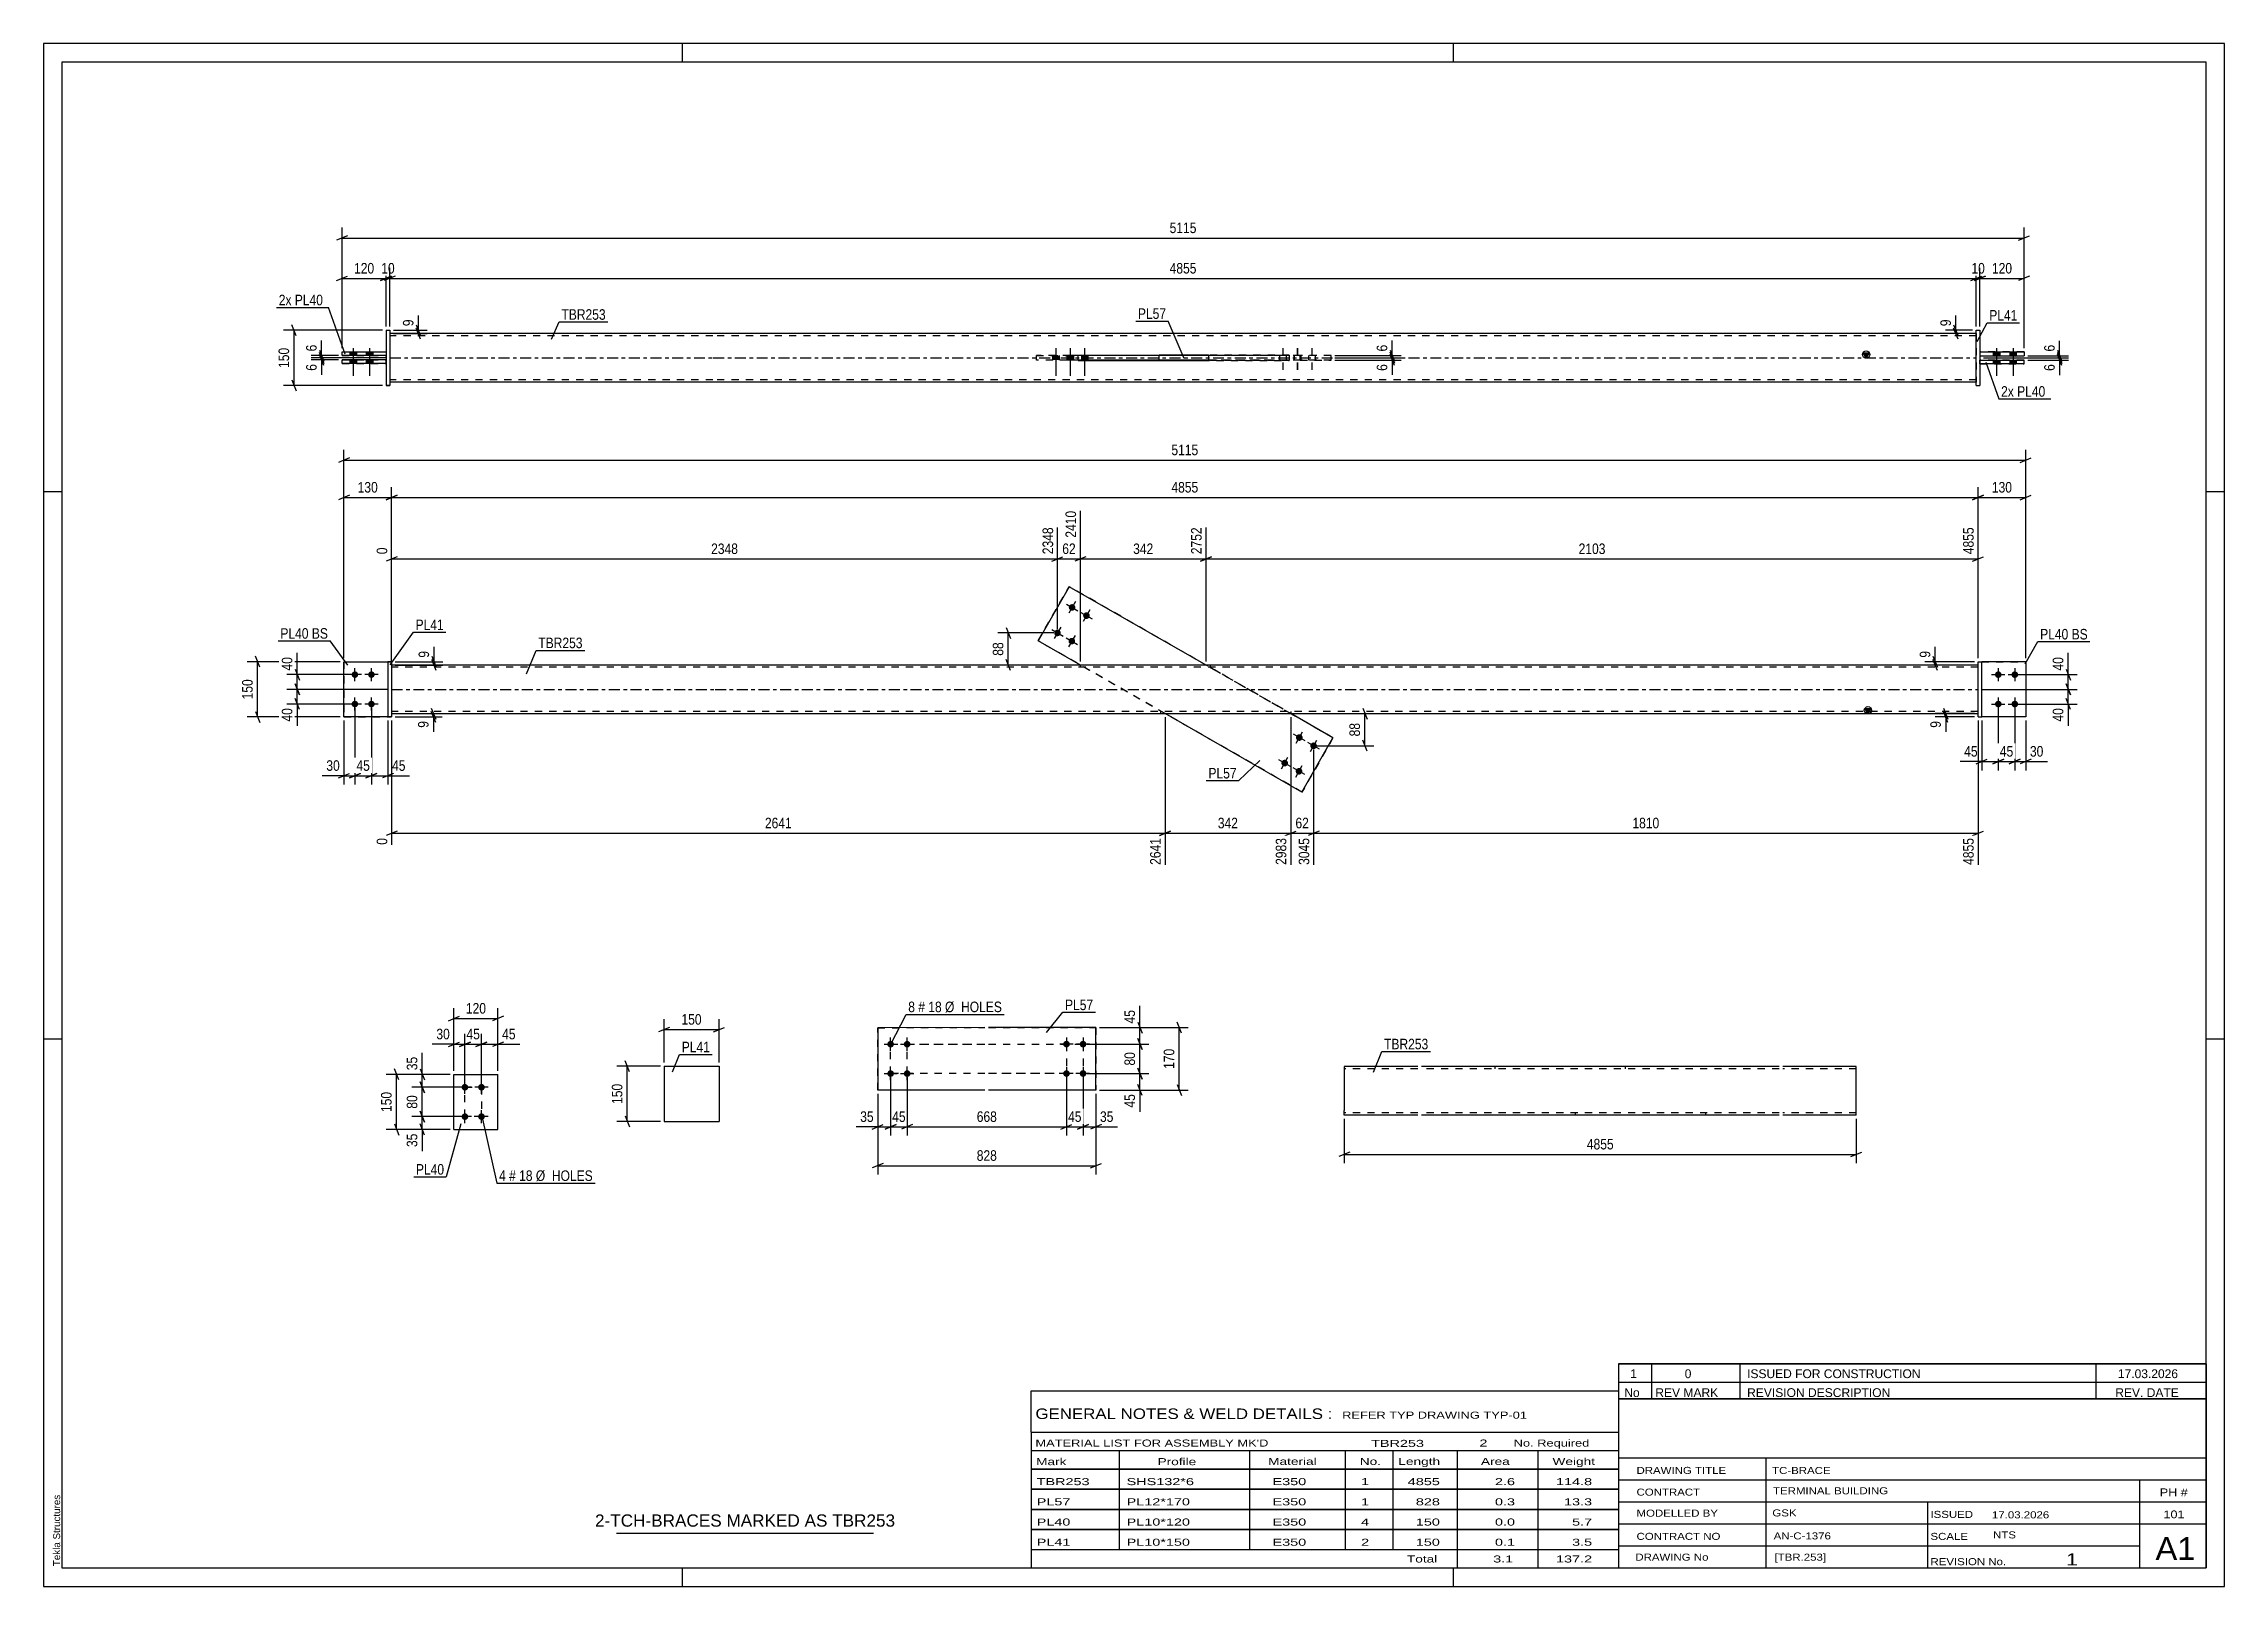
# Paper-space layout 'Layout1' of a CAD drawing. Header units: millimetres. Extents: x 0 to 594, y 0 to 420.
# The model-space entities are those that its viewports show. They can reach past a viewport. Long polylines and large blocks are cut down to what shows.
import ezdxf

# ---------------------------------------------------------------- set-up
doc = ezdxf.new("R2010")
doc.units = ezdxf.units.MM
doc.linetypes.add('DXK_LINE_DOT2', pattern=[3.9198, 1.9599, -1.9599])
doc.linetypes.add('DXK_LINE_DOT3', pattern=[5.9187, 2.979, -0.9799, 0.9799, -0.9799])
doc.layers.add('Viewport layer', color=7, linetype='Continuous', plot=False)
doc.styles.add('Arial', font='ARIAL.TTF', dxfattribs={"height": 0.2})
doc.styles.add('Arial Narrow', font='ARIALN.TTF', dxfattribs={"height": 0.2})

# ---------------------------------------------------------------- blocks, each defined once
blk = doc.blocks.new('Unknown-581559637-1128')
at = {"color": 5, "linetype": 'Continuous'}
for p, q in [((594, 420), (0, 420)), ((0, 420), (0, 0)), ((174, 415), (174, 420)), ((384, 415), (384, 420)), ((594, 0), (594, 420)), ((589, 415), (5, 415)), ((5, 415), (5, 5)), ((589, 5), (589, 415)), ((5, 298), (0, 298)), ((594, 298), (589, 298)), ((5, 149), (0, 149)), ((594, 149), (589, 149)), ((0, 0), (594, 0)), ((5, 5), (589, 5)), ((174, 0), (174, 5)), ((384, 0), (384, 5))]:
    blk.add_line(p, q, dxfattribs=at)
at = {"color": 174, "linetype": 'Continuous', "style": 'Arial'}
blk.add_text('Tekla Structures', height=1.9102, rotation=90, dxfattribs=at).set_placement((4.5, 5.5))
blk = doc.blocks.new('Part-581559637-1360 - 1344')
at = {"color": 2, "linetype": 'Continuous'}
for p, q in [((256.41, 152.11), (227.21, 152.1)), ((227.21, 152.1), (227.21, 152.1)), ((227.21, 152.1), (227.21, 135.1)), ((286.61, 152.12), (257.41, 152.11)), ((286.61, 152.12), (286.61, 152.12)), ((286.61, 135.12), (286.61, 152.12)), ((256.41, 135.11), (227.21, 135.1)), ((227.21, 135.1), (227.21, 135.1)), ((286.61, 135.12), (257.41, 135.11)), ((286.61, 135.12), (286.61, 135.12))]:
    blk.add_line(p, q, dxfattribs=at)
at = {"color": 7, "linetype": 'DXK_LINE_DOT2'}
for p, q in [((227.21, 152.1), (256.41, 152.11)), ((227.21, 135.1), (227.21, 152.1)), ((257.41, 152.11), (286.61, 152.12)), ((286.61, 152.12), (286.61, 135.12)), ((256.41, 135.11), (227.21, 135.1)), ((286.61, 135.12), (257.41, 135.11))]:
    blk.add_line(p, q, dxfattribs=at)
blk = doc.blocks.new('Bolt-581559637-1393 - 1344')
at = {"linetype": 'Continuous'}
for points in [[(278.16, 146.84), (278.01, 146.95), (277.89, 147.09), (277.79, 147.25), (277.73, 147.43), (277.71, 147.61), (277.73, 147.8), (277.79, 147.98), (277.88, 148.14), (278.01, 148.28), (278.16, 148.39), (278.33, 148.47), (278.51, 148.51), (278.7, 148.51), (278.89, 148.47), (279.06, 148.4), (279.21, 148.29), (279.34, 148.15), (279.43, 147.99), (279.49, 147.81), (279.51, 147.62), (279.49, 147.43), (279.44, 147.25), (279.34, 147.09), (279.22, 146.95), (279.06, 146.84), (278.89, 146.76), (278.71, 146.72), (278.52, 146.72), (278.34, 146.76)], [(282.66, 146.84), (282.51, 146.95), (282.39, 147.09), (282.29, 147.25), (282.23, 147.43), (282.21, 147.61), (282.23, 147.8), (282.29, 147.98), (282.38, 148.14), (282.51, 148.28), (282.66, 148.4), (282.83, 148.47), (283.01, 148.51), (283.2, 148.51), (283.39, 148.47), (283.56, 148.4), (283.71, 148.29), (283.84, 148.15), (283.93, 147.99), (283.99, 147.81), (284.01, 147.62), (283.99, 147.43), (283.94, 147.25), (283.84, 147.09), (283.72, 146.95), (283.56, 146.84), (283.39, 146.76), (283.21, 146.72), (283.02, 146.72), (282.84, 146.76)], [(278.17, 138.84), (278.01, 138.95), (277.89, 139.09), (277.79, 139.25), (277.73, 139.43), (277.71, 139.61), (277.73, 139.8), (277.79, 139.98), (277.88, 140.14), (278.01, 140.28), (278.16, 140.39), (278.33, 140.47), (278.52, 140.51), (278.7, 140.51), (278.89, 140.47), (279.06, 140.4), (279.21, 140.29), (279.34, 140.15), (279.43, 139.99), (279.49, 139.81), (279.51, 139.62), (279.49, 139.43), (279.44, 139.25), (279.34, 139.09), (279.22, 138.95), (279.07, 138.84), (278.9, 138.76), (278.71, 138.72), (278.52, 138.72), (278.34, 138.76)], [(282.67, 138.84), (282.51, 138.95), (282.39, 139.09), (282.29, 139.25), (282.23, 139.43), (282.21, 139.61), (282.23, 139.8), (282.29, 139.98), (282.38, 140.14), (282.51, 140.28), (282.66, 140.4), (282.83, 140.47), (283.02, 140.51), (283.2, 140.51), (283.39, 140.47), (283.56, 140.4), (283.71, 140.29), (283.84, 140.15), (283.93, 139.99), (283.99, 139.81), (284.01, 139.62), (283.99, 139.43), (283.94, 139.25), (283.84, 139.09), (283.72, 138.95), (283.57, 138.84), (283.4, 138.76), (283.21, 138.72), (283.02, 138.72), (282.84, 138.76)]]:
    blk.add_hatch(color=1, dxfattribs=at).paths.add_polyline_path(points)
at = {"color": 1, "linetype": 'Continuous'}
for p, q in [((278.61, 149.42), (278.61, 145.82)), ((283.11, 149.42), (283.11, 145.82)), ((280.41, 147.62), (276.81, 147.62)), ((284.91, 147.62), (281.31, 147.62)), ((280.41, 139.62), (276.81, 139.62)), ((278.61, 141.42), (278.61, 137.82)), ((284.91, 139.62), (281.31, 139.62)), ((283.11, 141.42), (283.11, 137.82))]:
    blk.add_line(p, q, dxfattribs=at)
blk = doc.blocks.new('Bolt-581559637-1398 - 1344')
at = {"linetype": 'Continuous'}
for points in [[(230.27, 146.82), (230.11, 146.93), (229.99, 147.07), (229.89, 147.23), (229.83, 147.41), (229.81, 147.6), (229.83, 147.78), (229.89, 147.96), (229.98, 148.13), (230.11, 148.27), (230.26, 148.38), (230.43, 148.46), (230.61, 148.5), (230.8, 148.5), (230.99, 148.46), (231.16, 148.38), (231.31, 148.27), (231.44, 148.13), (231.53, 147.97), (231.59, 147.79), (231.61, 147.6), (231.59, 147.42), (231.54, 147.24), (231.44, 147.07), (231.32, 146.93), (231.17, 146.82), (230.99, 146.75), (230.81, 146.71), (230.62, 146.71), (230.44, 146.74)], [(234.77, 146.82), (234.61, 146.93), (234.49, 147.07), (234.39, 147.23), (234.33, 147.41), (234.31, 147.6), (234.33, 147.79), (234.39, 147.96), (234.48, 148.13), (234.61, 148.27), (234.76, 148.38), (234.93, 148.46), (235.11, 148.5), (235.3, 148.5), (235.49, 148.46), (235.66, 148.38), (235.81, 148.27), (235.94, 148.13), (236.03, 147.97), (236.09, 147.79), (236.11, 147.61), (236.09, 147.42), (236.04, 147.24), (235.94, 147.08), (235.82, 146.94), (235.67, 146.82), (235.49, 146.75), (235.31, 146.71), (235.12, 146.71), (234.94, 146.74)], [(230.27, 138.82), (230.11, 138.93), (229.99, 139.07), (229.89, 139.23), (229.83, 139.41), (229.81, 139.6), (229.83, 139.78), (229.89, 139.96), (229.98, 140.13), (230.11, 140.27), (230.26, 140.38), (230.43, 140.46), (230.62, 140.5), (230.8, 140.5), (230.99, 140.46), (231.16, 140.38), (231.31, 140.27), (231.44, 140.13), (231.53, 139.97), (231.59, 139.79), (231.61, 139.6), (231.59, 139.42), (231.54, 139.24), (231.44, 139.07), (231.32, 138.93), (231.17, 138.82), (231, 138.75), (230.81, 138.71), (230.62, 138.71), (230.44, 138.74)], [(234.77, 138.82), (234.61, 138.93), (234.49, 139.07), (234.39, 139.23), (234.33, 139.41), (234.31, 139.6), (234.33, 139.79), (234.39, 139.96), (234.48, 140.13), (234.61, 140.27), (234.76, 140.38), (234.93, 140.46), (235.12, 140.5), (235.3, 140.5), (235.49, 140.46), (235.66, 140.38), (235.81, 140.27), (235.94, 140.13), (236.03, 139.97), (236.09, 139.79), (236.11, 139.61), (236.09, 139.42), (236.04, 139.24), (235.94, 139.08), (235.82, 138.94), (235.67, 138.82), (235.5, 138.75), (235.31, 138.71), (235.12, 138.71), (234.94, 138.74)]]:
    blk.add_hatch(color=1, dxfattribs=at).paths.add_polyline_path(points)
at = {"color": 1, "linetype": 'Continuous'}
for p, q in [((230.71, 145.8), (230.71, 149.4)), ((235.21, 145.8), (235.21, 149.4)), ((228.91, 147.6), (232.51, 147.6)), ((233.41, 147.6), (237.01, 147.6)), ((228.91, 139.6), (232.51, 139.6)), ((230.71, 137.8), (230.71, 141.4)), ((233.41, 139.6), (237.01, 139.6)), ((235.21, 137.8), (235.21, 141.4))]:
    blk.add_line(p, q, dxfattribs=at)
blk = doc.blocks.new('Part-581559637-1555 - 1539')
at = {"color": 2, "linetype": 'Continuous'}
for p, q in [((111.76, 124.38), (111.76, 139.38)), ((111.76, 139.38), (123.76, 139.38)), ((123.76, 124.38), (123.76, 139.38)), ((111.76, 124.38), (111.76, 124.38)), ((111.76, 124.38), (123.76, 124.38)), ((123.76, 124.38), (123.76, 124.38))]:
    blk.add_line(p, q, dxfattribs=at)
at = {"color": 7, "linetype": 'DXK_LINE_DOT2'}
for p, q in [((111.76, 139.38), (123.76, 139.38)), ((111.76, 124.38), (111.76, 124.38)), ((111.76, 124.38), (123.76, 124.38)), ((123.76, 124.38), (123.76, 124.38))]:
    blk.add_line(p, q, dxfattribs=at)
blk = doc.blocks.new('Bolt-581559637-1560 - 1539')
at = {"linetype": 'Continuous'}
for points in [[(114.76, 134.98), (114.57, 135), (114.4, 135.06), (114.23, 135.15), (114.09, 135.28), (113.98, 135.43), (113.91, 135.6), (113.87, 135.79), (113.87, 135.98), (113.91, 136.16), (113.98, 136.33), (114.09, 136.48), (114.23, 136.61), (114.4, 136.7), (114.57, 136.76), (114.76, 136.78), (114.95, 136.76), (115.13, 136.7), (115.29, 136.61), (115.43, 136.48), (115.54, 136.33), (115.62, 136.16), (115.66, 135.98), (115.66, 135.79), (115.62, 135.6), (115.54, 135.43), (115.43, 135.28), (115.29, 135.15), (115.13, 135.06), (114.95, 135)], [(119.26, 134.98), (119.07, 135), (118.9, 135.06), (118.73, 135.15), (118.59, 135.28), (118.48, 135.43), (118.41, 135.6), (118.37, 135.79), (118.37, 135.98), (118.41, 136.16), (118.48, 136.33), (118.59, 136.48), (118.73, 136.61), (118.9, 136.7), (119.07, 136.76), (119.26, 136.78), (119.45, 136.76), (119.63, 136.7), (119.79, 136.61), (119.93, 136.48), (120.04, 136.33), (120.12, 136.16), (120.16, 135.98), (120.16, 135.79), (120.12, 135.6), (120.04, 135.43), (119.93, 135.28), (119.79, 135.15), (119.63, 135.06), (119.45, 135)], [(114.76, 126.98), (114.57, 127), (114.4, 127.06), (114.23, 127.15), (114.09, 127.28), (113.98, 127.43), (113.91, 127.6), (113.87, 127.79), (113.87, 127.98), (113.91, 128.16), (113.98, 128.33), (114.09, 128.48), (114.23, 128.61), (114.4, 128.7), (114.57, 128.76), (114.76, 128.78), (114.95, 128.76), (115.13, 128.7), (115.29, 128.61), (115.43, 128.48), (115.54, 128.33), (115.62, 128.16), (115.66, 127.98), (115.66, 127.79), (115.62, 127.6), (115.54, 127.43), (115.43, 127.28), (115.29, 127.15), (115.13, 127.06), (114.95, 127)], [(119.26, 126.98), (119.07, 127), (118.9, 127.06), (118.73, 127.15), (118.59, 127.28), (118.48, 127.43), (118.41, 127.6), (118.37, 127.79), (118.37, 127.98), (118.41, 128.16), (118.48, 128.33), (118.59, 128.48), (118.73, 128.61), (118.9, 128.7), (119.07, 128.76), (119.26, 128.78), (119.45, 128.76), (119.63, 128.7), (119.79, 128.61), (119.93, 128.48), (120.04, 128.33), (120.12, 128.16), (120.16, 127.98), (120.16, 127.79), (120.12, 127.6), (120.04, 127.43), (119.93, 127.28), (119.79, 127.15), (119.63, 127.06), (119.45, 127)]]:
    blk.add_hatch(color=1, dxfattribs=at).paths.add_polyline_path(points)
at = {"color": 1, "linetype": 'Continuous'}
for p, q in [((114.76, 134.08), (114.76, 137.68)), ((119.26, 134.08), (119.26, 137.68)), ((116.56, 135.88), (112.96, 135.88)), ((121.06, 135.88), (117.46, 135.88)), ((116.56, 127.88), (112.96, 127.88)), ((114.76, 126.08), (114.76, 129.68)), ((121.06, 127.88), (117.46, 127.88)), ((119.26, 126.08), (119.26, 129.68))]:
    blk.add_line(p, q, dxfattribs=at)
blk = doc.blocks.new('Part-581559637-1918 - 1907')
at = {"color": 2, "linetype": 'Continuous'}
for p, q in [((279.33, 272.16), (270.89, 257.4)), ((279.33, 272.16), (279.33, 272.16)), ((316.62, 250.81), (279.33, 272.16)), ((282.41, 250.81), (270.89, 257.4)), ((270.89, 257.4), (270.89, 257.4)), ((342.75, 216.26), (305.46, 237.61)), ((351.2, 231.01), (339.68, 237.61)), ((342.75, 216.26), (351.2, 231.01)), ((351.2, 231.01), (351.2, 231.01)), ((342.75, 216.26), (342.75, 216.26))]:
    blk.add_line(p, q, dxfattribs=at)
at = {"color": 7, "linetype": 'DXK_LINE_DOT2'}
for p, q in [((270.89, 257.4), (279.33, 272.16)), ((351.2, 231.01), (279.33, 272.16)), ((342.75, 216.26), (270.89, 257.4)), ((305.46, 237.61), (282.41, 250.81)), ((339.68, 237.61), (316.62, 250.81)), ((351.2, 231.01), (342.75, 216.26))]:
    blk.add_line(p, q, dxfattribs=at)
blk = doc.blocks.new('Bolt-581559637-1910 - 1907')
at = {"linetype": 'Continuous'}
for points in [[(341.57, 230.3), (341.42, 230.41), (341.29, 230.55), (341.2, 230.71), (341.14, 230.89), (341.12, 231.08), (341.14, 231.26), (341.2, 231.44), (341.29, 231.61), (341.42, 231.75), (341.57, 231.86), (341.74, 231.93), (341.92, 231.97), (342.11, 231.97), (342.3, 231.94), (342.47, 231.86), (342.62, 231.75), (342.75, 231.61), (342.84, 231.45), (342.9, 231.27), (342.92, 231.08), (342.9, 230.9), (342.84, 230.72), (342.75, 230.55), (342.63, 230.41), (342.47, 230.3), (342.3, 230.22), (342.12, 230.18), (341.93, 230.18), (341.75, 230.22)], [(345.48, 228.06), (345.33, 228.17), (345.2, 228.31), (345.1, 228.47), (345.05, 228.65), (345.03, 228.84), (345.04, 229.03), (345.1, 229.21), (345.2, 229.37), (345.32, 229.51), (345.47, 229.62), (345.64, 229.7), (345.83, 229.74), (346.02, 229.74), (346.2, 229.7), (346.37, 229.62), (346.53, 229.51), (346.65, 229.38), (346.75, 229.21), (346.81, 229.03), (346.83, 228.85), (346.81, 228.66), (346.75, 228.48), (346.66, 228.32), (346.53, 228.18), (346.38, 228.07), (346.21, 227.99), (346.02, 227.95), (345.83, 227.95), (345.65, 227.99)], [(337.6, 223.36), (337.45, 223.47), (337.32, 223.61), (337.22, 223.77), (337.17, 223.95), (337.15, 224.13), (337.16, 224.32), (337.22, 224.5), (337.32, 224.66), (337.44, 224.8), (337.59, 224.91), (337.76, 224.99), (337.95, 225.03), (338.14, 225.03), (338.32, 224.99), (338.49, 224.92), (338.65, 224.81), (338.77, 224.67), (338.87, 224.51), (338.92, 224.33), (338.95, 224.14), (338.93, 223.95), (338.87, 223.77), (338.78, 223.61), (338.65, 223.47), (338.5, 223.36), (338.33, 223.28), (338.14, 223.24), (337.95, 223.24), (337.77, 223.28)], [(341.5, 221.12), (341.35, 221.23), (341.22, 221.37), (341.13, 221.53), (341.07, 221.71), (341.05, 221.9), (341.07, 222.09), (341.13, 222.26), (341.22, 222.43), (341.35, 222.57), (341.5, 222.68), (341.67, 222.76), (341.85, 222.8), (342.04, 222.8), (342.23, 222.76), (342.4, 222.68), (342.55, 222.57), (342.68, 222.43), (342.77, 222.27), (342.83, 222.09), (342.85, 221.9), (342.83, 221.72), (342.77, 221.54), (342.68, 221.37), (342.56, 221.23), (342.4, 221.12), (342.23, 221.05), (342.05, 221.01), (341.86, 221.01), (341.68, 221.04)]]:
    blk.add_hatch(color=1, dxfattribs=at).paths.add_polyline_path(points)
at = {"color": 1, "linetype": 'Continuous'}
for p, q in [((343.58, 230.19), (340.46, 231.97)), ((341.13, 229.52), (342.91, 232.64)), ((347.49, 227.95), (344.36, 229.74)), ((345.03, 227.28), (346.82, 230.41)), ((339.61, 223.24), (336.48, 225.03)), ((337.15, 222.57), (338.94, 225.7)), ((343.51, 221.01), (340.39, 222.8)), ((341.06, 220.34), (342.84, 223.46))]:
    blk.add_line(p, q, dxfattribs=at)
blk = doc.blocks.new('Bolt-581559637-1911 - 1907')
at = {"linetype": 'Continuous'}
for points in [[(280.58, 267.29), (280.74, 267.18), (280.86, 267.05), (280.96, 266.88), (281.02, 266.7), (281.04, 266.52), (281.02, 266.33), (280.96, 266.15), (280.87, 265.99), (280.74, 265.85), (280.59, 265.74), (280.42, 265.66), (280.23, 265.62), (280.04, 265.62), (279.86, 265.66), (279.69, 265.73), (279.54, 265.84), (279.41, 265.98), (279.31, 266.14), (279.26, 266.32), (279.24, 266.51), (279.25, 266.7), (279.31, 266.88), (279.41, 267.04), (279.53, 267.18), (279.68, 267.29), (279.85, 267.37), (280.04, 267.41), (280.23, 267.41), (280.41, 267.37)], [(284.49, 265.06), (284.64, 264.95), (284.77, 264.81), (284.86, 264.65), (284.92, 264.47), (284.94, 264.28), (284.92, 264.09), (284.86, 263.91), (284.77, 263.75), (284.65, 263.61), (284.49, 263.5), (284.32, 263.42), (284.14, 263.38), (283.95, 263.38), (283.77, 263.42), (283.59, 263.5), (283.44, 263.61), (283.31, 263.75), (283.22, 263.91), (283.16, 264.09), (283.14, 264.27), (283.16, 264.46), (283.22, 264.64), (283.31, 264.8), (283.44, 264.94), (283.59, 265.06), (283.76, 265.13), (283.94, 265.17), (284.13, 265.17), (284.32, 265.13)], [(276.61, 260.35), (276.76, 260.24), (276.89, 260.1), (276.98, 259.94), (277.04, 259.76), (277.06, 259.57), (277.04, 259.39), (276.98, 259.21), (276.89, 259.04), (276.76, 258.9), (276.61, 258.79), (276.44, 258.72), (276.26, 258.68), (276.07, 258.68), (275.89, 258.71), (275.71, 258.79), (275.56, 258.9), (275.43, 259.04), (275.34, 259.2), (275.28, 259.38), (275.26, 259.57), (275.28, 259.75), (275.34, 259.93), (275.43, 260.1), (275.56, 260.24), (275.71, 260.35), (275.88, 260.43), (276.06, 260.47), (276.25, 260.47), (276.44, 260.43)], [(280.51, 258.12), (280.67, 258.01), (280.79, 257.87), (280.89, 257.7), (280.95, 257.53), (280.97, 257.34), (280.95, 257.15), (280.89, 256.97), (280.8, 256.81), (280.67, 256.67), (280.52, 256.56), (280.35, 256.48), (280.16, 256.44), (279.97, 256.44), (279.79, 256.48), (279.62, 256.55), (279.47, 256.66), (279.34, 256.8), (279.24, 256.97), (279.19, 257.14), (279.17, 257.33), (279.18, 257.52), (279.24, 257.7), (279.34, 257.86), (279.46, 258), (279.61, 258.11), (279.78, 258.19), (279.97, 258.23), (280.16, 258.23), (280.34, 258.19)]]:
    blk.add_hatch(color=1, dxfattribs=at).paths.add_polyline_path(points)
at = {"color": 1, "linetype": 'Continuous'}
for p, q in [((278.57, 267.41), (281.7, 265.62)), ((281.03, 268.08), (279.24, 264.95)), ((282.48, 265.17), (285.6, 263.38)), ((284.93, 265.84), (283.15, 262.72)), ((274.6, 260.47), (277.72, 258.68)), ((277.05, 261.13), (275.27, 258.01)), ((278.5, 258.23), (281.63, 256.44)), ((280.96, 258.9), (279.17, 255.77))]:
    blk.add_line(p, q, dxfattribs=at)
blk = doc.blocks.new('Bolt-581559637-1912 - 1907')
at = {"linetype": 'Continuous'}
for points in [[(84.79, 247.31, -1), (84.79, 249.11, -1)], [(89.29, 247.31, -1), (89.29, 249.11, -1)], [(84.79, 239.31, -1), (84.79, 241.11, -1)], [(89.29, 239.31, -1), (89.29, 241.11, -1)]]:
    blk.add_hatch(color=1, dxfattribs=at).paths.add_polyline_path(points)
at = {"color": 1, "linetype": 'Continuous'}
for p, q in [((84.79, 246.41), (84.79, 250.01)), ((89.29, 246.41), (89.29, 250.01)), ((86.59, 248.21), (82.99, 248.21)), ((91.09, 248.21), (87.49, 248.21)), ((86.59, 240.21), (82.99, 240.21)), ((84.79, 238.41), (84.79, 242.01)), ((91.09, 240.21), (87.49, 240.21)), ((89.29, 238.41), (89.29, 242.01))]:
    blk.add_line(p, q, dxfattribs=at)
blk = doc.blocks.new('Bolt-581559637-1913 - 1907')
at = {"linetype": 'Continuous'}
for points in [[(532.41, 249.11), (532.6, 249.09), (532.78, 249.03), (532.94, 248.94), (533.08, 248.81), (533.19, 248.66), (533.27, 248.49), (533.31, 248.3), (533.31, 248.11), (533.27, 247.93), (533.19, 247.76), (533.08, 247.61), (532.94, 247.48), (532.78, 247.39), (532.6, 247.33), (532.41, 247.31), (532.23, 247.33), (532.05, 247.39), (531.88, 247.48), (531.75, 247.61), (531.63, 247.76), (531.56, 247.93), (531.52, 248.11), (531.52, 248.3), (531.56, 248.49), (531.63, 248.66), (531.75, 248.81), (531.88, 248.94), (532.05, 249.03), (532.23, 249.09)], [(536.91, 249.11), (537.1, 249.09), (537.28, 249.03), (537.44, 248.94), (537.58, 248.81), (537.69, 248.66), (537.77, 248.49), (537.81, 248.3), (537.81, 248.11), (537.77, 247.93), (537.69, 247.76), (537.58, 247.61), (537.44, 247.48), (537.28, 247.39), (537.1, 247.33), (536.91, 247.31), (536.73, 247.33), (536.55, 247.39), (536.38, 247.48), (536.25, 247.61), (536.13, 247.76), (536.06, 247.93), (536.02, 248.11), (536.02, 248.3), (536.06, 248.49), (536.13, 248.66), (536.25, 248.81), (536.38, 248.94), (536.55, 249.03), (536.73, 249.09)], [(532.41, 241.11), (532.6, 241.09), (532.78, 241.03), (532.94, 240.94), (533.08, 240.81), (533.19, 240.66), (533.27, 240.49), (533.31, 240.3), (533.31, 240.11), (533.27, 239.93), (533.19, 239.76), (533.08, 239.61), (532.94, 239.48), (532.78, 239.39), (532.6, 239.33), (532.41, 239.31), (532.23, 239.33), (532.05, 239.39), (531.88, 239.48), (531.75, 239.61), (531.63, 239.76), (531.56, 239.93), (531.52, 240.11), (531.52, 240.3), (531.56, 240.49), (531.63, 240.66), (531.75, 240.81), (531.88, 240.94), (532.05, 241.03), (532.23, 241.09)], [(536.91, 241.11), (537.1, 241.09), (537.28, 241.03), (537.44, 240.94), (537.58, 240.81), (537.69, 240.66), (537.77, 240.49), (537.81, 240.3), (537.81, 240.11), (537.77, 239.93), (537.69, 239.76), (537.58, 239.61), (537.44, 239.48), (537.28, 239.39), (537.1, 239.33), (536.91, 239.31), (536.73, 239.33), (536.55, 239.39), (536.38, 239.48), (536.25, 239.61), (536.13, 239.76), (536.06, 239.93), (536.02, 240.11), (536.02, 240.3), (536.06, 240.49), (536.13, 240.66), (536.25, 240.81), (536.38, 240.94), (536.55, 241.03), (536.73, 241.09)]]:
    blk.add_hatch(color=1, dxfattribs=at).paths.add_polyline_path(points)
at = {"color": 1, "linetype": 'Continuous'}
for p, q in [((532.41, 250.01), (532.41, 246.41)), ((536.91, 250.01), (536.91, 246.41)), ((530.61, 248.21), (534.21, 248.21)), ((535.11, 248.21), (538.71, 248.21)), ((530.61, 240.21), (534.21, 240.21)), ((532.41, 242.01), (532.41, 238.41)), ((535.11, 240.21), (538.71, 240.21)), ((536.91, 242.01), (536.91, 238.41))]:
    blk.add_line(p, q, dxfattribs=at)
blk = doc.blocks.new('Part-581559637-1923 - 1907')
at = {"color": 2, "linetype": 'Continuous'}
for p, q in [((94.79, 251.71), (93.79, 251.71)), ((93.79, 251.71), (93.79, 236.71)), ((94.79, 251.71), (94.79, 251.71)), ((94.79, 251.71), (94.79, 236.71)), ((93.79, 236.71), (94.79, 236.71))]:
    blk.add_line(p, q, dxfattribs=at)
at = {"color": 7, "linetype": 'DXK_LINE_DOT2'}
for p, q in [((93.79, 251.71), (94.79, 251.71)), ((94.79, 236.71), (93.79, 236.71))]:
    blk.add_line(p, q, dxfattribs=at)
blk = doc.blocks.new('Part-581559637-1928 - 1907')
at = {"color": 7, "linetype": 'DXK_LINE_DOT2'}
for p, q in [((81.79, 251.71), (81.79, 236.71)), ((81.79, 251.71), (93.79, 251.71)), ((93.79, 251.71), (93.79, 236.71)), ((81.79, 236.71), (93.79, 236.71))]:
    blk.add_line(p, q, dxfattribs=at)
blk = doc.blocks.new('Part-581559637-1933 - 1907')
at = {"color": 2, "linetype": 'Continuous'}
for p, q in [((81.79, 236.71), (81.79, 251.71)), ((81.79, 251.71), (93.79, 251.71)), ((93.79, 236.71), (81.79, 236.71))]:
    blk.add_line(p, q, dxfattribs=at)
at = {"color": 7, "linetype": 'DXK_LINE_DOT2'}
blk.add_line((93.79, 251.71), (93.79, 236.71), dxfattribs=at)
blk = doc.blocks.new('Part-581559637-1943 - 1907')
at = {"linetype": 'Continuous'}
blk.add_hatch(color=2, dxfattribs=at).paths.add_polyline_path([(496.91, 237.61), (496.11, 239.01), (497.71, 239.01)])
at = {"color": 2, "linetype": 'Continuous'}
for p, q in [((182.79, 250.81), (94.79, 250.81)), ((526.91, 250.81), (182.89, 250.81)), ((94.79, 237.61), (182.79, 237.61)), ((182.89, 237.61), (526.91, 237.61)), ((496.91, 237.61), (496.11, 239.01)), ((496.11, 239.01), (497.71, 239.01)), ((497.71, 239.01), (496.91, 237.61))]:
    blk.add_line(p, q, dxfattribs=at)
at = {"color": 7, "linetype": 'DXK_LINE_DOT2'}
for p, q in [((94.79, 250.81), (94.79, 237.61)), ((182.79, 250.21), (94.79, 250.21)), ((526.91, 250.21), (182.89, 250.21)), ((282.31, 250.81), (282.31, 250.21)), ((317.77, 250.81), (317.77, 250.21)), ((526.91, 237.61), (526.91, 250.81)), ((182.79, 238.21), (94.79, 238.21)), ((526.91, 238.21), (182.89, 238.21)), ((304.31, 237.61), (304.31, 238.21)), ((339.78, 237.61), (339.78, 238.21))]:
    blk.add_line(p, q, dxfattribs=at)
at = {"color": 7, "linetype": 'DXK_LINE_DOT3'}
for p, q in [((94.79, 244.21), (182.79, 244.21)), ((182.89, 244.21), (526.91, 244.21))]:
    blk.add_line(p, q, dxfattribs=at)
at = {"color": 2, "linetype": 'Continuous'}
blk.add_circle((496.91, 238.51), 1, dxfattribs=at)
blk = doc.blocks.new('Part-581559637-1948 - 1907')
at = {"color": 2, "linetype": 'Continuous'}
for p, q in [((539.91, 251.71), (527.91, 251.71)), ((539.91, 251.71), (539.91, 251.71)), ((539.91, 251.71), (539.91, 236.71)), ((539.91, 236.71), (527.91, 236.71))]:
    blk.add_line(p, q, dxfattribs=at)
at = {"color": 7, "linetype": 'DXK_LINE_DOT2'}
for p, q in [((539.91, 251.71), (527.91, 251.71)), ((527.91, 251.71), (527.91, 251.71)), ((527.91, 236.71), (527.91, 251.71)), ((539.91, 251.71), (539.91, 251.71)), ((539.91, 236.71), (527.91, 236.71))]:
    blk.add_line(p, q, dxfattribs=at)
blk = doc.blocks.new('Part-581559637-1953 - 1907')
at = {"color": 7, "linetype": 'DXK_LINE_DOT2'}
for p, q in [((527.91, 251.71), (539.91, 251.71)), ((539.91, 251.71), (527.91, 251.71)), ((527.91, 251.71), (527.91, 251.71)), ((527.91, 236.71), (527.91, 251.71)), ((539.91, 251.71), (539.91, 251.71)), ((539.91, 251.71), (539.91, 236.71)), ((539.91, 236.71), (527.91, 236.71)), ((539.91, 236.71), (527.91, 236.71))]:
    blk.add_line(p, q, dxfattribs=at)
blk = doc.blocks.new('Part-581559637-1954 - 1907')
at = {"color": 2, "linetype": 'Continuous'}
for p, q in [((526.91, 251.71), (527.91, 251.71)), ((526.91, 236.71), (526.91, 251.71)), ((527.91, 236.71), (527.91, 251.71)), ((526.91, 236.71), (526.91, 236.71)), ((526.91, 236.71), (527.91, 236.71))]:
    blk.add_line(p, q, dxfattribs=at)
at = {"color": 7, "linetype": 'DXK_LINE_DOT2'}
for p, q in [((526.91, 251.71), (527.91, 251.71)), ((526.91, 236.71), (527.91, 236.71))]:
    blk.add_line(p, q, dxfattribs=at)
blk = doc.blocks.new('Bolt-581559637-2355 - 2348')
at = {"linetype": 'Continuous'}
for points in [[(83.4, 335.08), (85.2, 335.08), (85.2, 336.08), (83.4, 336.08)], [(83.4, 335.08), (85.2, 335.08), (85.2, 336.08), (83.4, 336.08)], [(83.4, 332.88), (85.2, 332.88), (85.2, 333.88), (83.4, 333.88)], [(83.4, 332.88), (85.2, 332.88), (85.2, 333.88), (83.4, 333.88)], [(87.9, 335.08), (89.7, 335.08), (89.7, 336.08), (87.9, 336.08)], [(87.9, 335.08), (89.7, 335.08), (89.7, 336.08), (87.9, 336.08)], [(87.9, 332.88), (89.7, 332.88), (89.7, 333.88), (87.9, 333.88)], [(87.9, 332.88), (89.7, 332.88), (89.7, 333.88), (87.9, 333.88)]]:
    blk.add_hatch(color=1, dxfattribs=at).paths.add_polyline_path(points)
at = {"color": 1, "linetype": 'Continuous'}
for p, q in [((83.4, 336.08), (83.4, 335.08)), ((83.4, 336.08), (83.4, 335.08)), ((83.4, 333.88), (83.4, 332.88)), ((83.4, 333.88), (83.4, 332.88)), ((84.3, 337.08), (84.3, 329.58)), ((84.3, 337.08), (84.3, 329.58)), ((85.2, 336.08), (85.2, 335.08)), ((85.2, 336.08), (85.2, 335.08)), ((85.2, 333.88), (85.2, 332.88)), ((85.2, 333.88), (85.2, 332.88)), ((87.9, 336.08), (87.9, 335.08)), ((87.9, 336.08), (87.9, 335.08)), ((87.9, 333.88), (87.9, 332.88)), ((87.9, 333.88), (87.9, 332.88)), ((88.8, 337.08), (88.8, 329.58)), ((88.8, 337.08), (88.8, 329.58)), ((89.7, 336.08), (89.7, 335.08)), ((89.7, 336.08), (89.7, 335.08)), ((89.7, 333.88), (89.7, 332.88)), ((89.7, 333.88), (89.7, 332.88))]:
    blk.add_line(p, q, dxfattribs=at)
blk = doc.blocks.new('Part-581559637-2362 - 2348')
at = {"color": 2, "linetype": 'Continuous'}
for p, q in [((81.3, 335.08), (81.3, 336.08)), ((81.3, 336.08), (93.3, 336.08)), ((81.3, 335.08), (81.3, 335.08)), ((93.3, 335.08), (81.3, 335.08)), ((93.3, 336.08), (93.3, 335.08)), ((93.3, 335.08), (93.3, 335.08))]:
    blk.add_line(p, q, dxfattribs=at)
at = {"color": 7, "linetype": 'DXK_LINE_DOT2'}
for p, q in [((81.3, 336.08), (93.3, 336.08)), ((81.3, 335.08), (93.3, 335.08))]:
    blk.add_line(p, q, dxfattribs=at)
blk = doc.blocks.new('Part-581559637-2354 - 2348')
at = {"color": 2, "linetype": 'Continuous'}
for p, q in [((270.4, 333.87), (270.4, 335.07)), ((278.85, 333.87), (278.85, 335.07)), ((317.29, 335.07), (278.85, 335.07)), ((317.29, 333.87), (278.85, 333.87)), ((317.29, 333.87), (278.85, 333.87))]:
    blk.add_line(p, q, dxfattribs=at)
at = {"color": 7, "linetype": 'DXK_LINE_DOT2'}
for p, q in [((342.27, 335.07), (270.4, 335.07)), ((270.4, 335.07), (278.85, 335.07)), ((278.85, 333.87), (270.4, 333.87)), ((278.85, 333.87), (270.4, 333.87)), ((350.71, 335.07), (317.29, 335.07)), ((342.27, 333.87), (317.29, 333.87)), ((350.71, 333.87), (317.29, 333.87)), ((342.27, 333.87), (342.27, 335.07)), ((350.71, 335.07), (342.27, 335.07)), ((342.27, 333.87), (350.71, 333.87)), ((350.71, 333.87), (350.71, 335.07))]:
    blk.add_line(p, q, dxfattribs=at)
blk = doc.blocks.new('Bolt-581559637-2356 - 2348')
at = {"linetype": 'Continuous'}
for points in [[(532.83, 336.05), (531.03, 336.05), (531.03, 335.05), (532.83, 335.05)], [(532.83, 336.05), (531.03, 336.05), (531.03, 335.05), (532.83, 335.05)], [(532.83, 333.85), (531.03, 333.85), (531.03, 332.85), (532.83, 332.85)], [(532.83, 333.85), (531.03, 333.85), (531.03, 332.85), (532.83, 332.85)], [(537.33, 336.05), (535.53, 336.05), (535.53, 335.05), (537.33, 335.05)], [(537.33, 336.05), (535.53, 336.05), (535.53, 335.05), (537.33, 335.05)], [(537.33, 333.85), (535.53, 333.85), (535.53, 332.85), (537.33, 332.85)], [(537.33, 333.85), (535.53, 333.85), (535.53, 332.85), (537.33, 332.85)]]:
    blk.add_hatch(color=1, dxfattribs=at).paths.add_polyline_path(points)
at = {"color": 1, "linetype": 'Continuous'}
for p, q in [((531.03, 336.05), (531.03, 335.05)), ((531.03, 336.05), (531.03, 335.05)), ((531.03, 333.85), (531.03, 332.85)), ((531.03, 333.85), (531.03, 332.85)), ((531.93, 337.05), (531.93, 329.55)), ((531.93, 337.05), (531.93, 329.55)), ((532.83, 336.05), (532.83, 335.05)), ((532.83, 336.05), (532.83, 335.05)), ((532.83, 333.85), (532.83, 332.85)), ((532.83, 333.85), (532.83, 332.85)), ((535.53, 336.05), (535.53, 335.05)), ((535.53, 336.05), (535.53, 335.05)), ((535.53, 333.85), (535.53, 332.85)), ((535.53, 333.85), (535.53, 332.85)), ((536.43, 337.05), (536.43, 329.55)), ((536.43, 337.05), (536.43, 329.55)), ((537.33, 336.05), (537.33, 335.05)), ((537.33, 336.05), (537.33, 335.05)), ((537.33, 333.85), (537.33, 332.85)), ((537.33, 333.85), (537.33, 332.85))]:
    blk.add_line(p, q, dxfattribs=at)
blk = doc.blocks.new('Part-581559637-2357 - 2348')
at = {"color": 2, "linetype": 'Continuous'}
for p, q in [((93.3, 341.95), (94.3, 341.95)), ((93.3, 341.95), (93.3, 326.95)), ((94.3, 341.95), (94.3, 341.95)), ((94.3, 341.95), (94.3, 326.95)), ((94.3, 326.95), (93.3, 326.95)), ((93.3, 326.95), (93.3, 326.95))]:
    blk.add_line(p, q, dxfattribs=at)
at = {"color": 7, "linetype": 'DXK_LINE_DOT2'}
for p, q in [((93.3, 341.95), (94.3, 341.95)), ((93.3, 326.95), (94.3, 326.95)), ((93.3, 326.95), (93.3, 326.95))]:
    blk.add_line(p, q, dxfattribs=at)
blk = doc.blocks.new('Part-581559637-2367 - 2348')
at = {"color": 2, "linetype": 'Continuous'}
for p, q in [((81.3, 332.88), (81.3, 333.88)), ((93.3, 333.88), (81.3, 333.88)), ((81.3, 332.88), (81.3, 332.88)), ((93.3, 332.88), (81.3, 332.88)), ((93.3, 332.88), (93.3, 333.88)), ((93.3, 332.88), (93.3, 332.88))]:
    blk.add_line(p, q, dxfattribs=at)
at = {"color": 7, "linetype": 'DXK_LINE_DOT2'}
for p, q in [((81.3, 333.88), (93.3, 333.88)), ((81.3, 332.88), (93.3, 332.88))]:
    blk.add_line(p, q, dxfattribs=at)
blk = doc.blocks.new('Part-581559637-2372 - 2348')
at = {"color": 2, "linetype": 'Continuous'}
for p, q in [((526.43, 341.95), (526.43, 341.95)), ((526.43, 326.95), (526.43, 341.95)), ((526.43, 341.95), (527.43, 341.95)), ((527.43, 341.95), (527.43, 341.95)), ((527.43, 341.95), (527.43, 326.95)), ((526.43, 326.95), (527.43, 326.95)), ((526.43, 326.95), (526.43, 326.95)), ((527.43, 326.95), (527.43, 326.95))]:
    blk.add_line(p, q, dxfattribs=at)
at = {"color": 7, "linetype": 'DXK_LINE_DOT2'}
for p, q in [((526.43, 341.95), (526.43, 341.95)), ((526.43, 341.95), (527.43, 341.95)), ((526.43, 326.95), (527.43, 326.95))]:
    blk.add_line(p, q, dxfattribs=at)
blk = doc.blocks.new('Part-581559637-2377 - 2348')
at = {"color": 2, "linetype": 'Continuous'}
for p, q in [((527.43, 336.05), (539.43, 336.05)), ((527.43, 336.05), (527.43, 335.05)), ((527.43, 335.05), (539.43, 335.05)), ((539.43, 336.05), (539.43, 335.05))]:
    blk.add_line(p, q, dxfattribs=at)
at = {"color": 7, "linetype": 'DXK_LINE_DOT2'}
for p, q in [((527.43, 336.05), (527.43, 336.05)), ((539.43, 336.05), (527.43, 336.05)), ((527.43, 335.05), (539.43, 335.05)), ((539.43, 336.05), (539.43, 336.05))]:
    blk.add_line(p, q, dxfattribs=at)
blk = doc.blocks.new('Part-581559637-2382 - 2348')
at = {"color": 2, "linetype": 'Continuous'}
for p, q in [((527.43, 333.85), (539.43, 333.85)), ((527.43, 332.85), (527.43, 333.85)), ((539.43, 332.85), (527.43, 332.85)), ((539.43, 332.85), (539.43, 333.85))]:
    blk.add_line(p, q, dxfattribs=at)
at = {"color": 7, "linetype": 'DXK_LINE_DOT2'}
for p, q in [((539.43, 333.85), (527.43, 333.85)), ((527.43, 332.85), (539.43, 332.85))]:
    blk.add_line(p, q, dxfattribs=at)
blk = doc.blocks.new('Part-581559637-2387 - 2348')
at = {"linetype": 'Continuous'}
blk.add_hatch(color=2, dxfattribs=at).paths.add_polyline_path([(496.43, 334.45), (495.63, 335.85), (497.23, 335.85)])
at = {"color": 2, "linetype": 'Continuous'}
for p, q in [((182.3, 341.05), (94.3, 341.05)), ((526.43, 341.05), (182.4, 341.05)), ((281.82, 335.17), (281.82, 335.07)), ((281.82, 335.17), (317.29, 335.17)), ((281.82, 335.17), (281.82, 335.17)), ((281.82, 333.77), (281.82, 333.87)), ((281.82, 333.77), (317.29, 333.77)), ((303.83, 335.07), (303.83, 335.17)), ((303.83, 335.17), (303.83, 335.17)), ((317.29, 335.17), (303.83, 335.17)), ((303.83, 333.87), (303.83, 333.77)), ((317.29, 335.17), (317.29, 333.77)), ((496.43, 334.45), (495.63, 335.85)), ((495.63, 335.85), (497.23, 335.85)), ((497.23, 335.85), (496.43, 334.45)), ((182.3, 327.85), (94.3, 327.85)), ((526.43, 327.85), (182.4, 327.85))]:
    blk.add_line(p, q, dxfattribs=at)
at = {"color": 7, "linetype": 'DXK_LINE_DOT2'}
for p, q in [((94.3, 341.05), (94.3, 327.85)), ((182.3, 340.45), (94.3, 340.45)), ((526.43, 340.45), (182.4, 340.45)), ((526.43, 341.05), (526.43, 327.85)), ((281.82, 335.17), (317.29, 335.17)), ((281.82, 335.07), (281.82, 335.17)), ((281.82, 333.87), (281.82, 335.07)), ((281.82, 333.77), (317.29, 333.77)), ((303.83, 333.87), (303.83, 335.17)), ((303.83, 335.17), (339.29, 335.17)), ((303.83, 333.77), (303.83, 333.77)), ((303.83, 333.77), (303.83, 333.77)), ((339.29, 333.77), (303.83, 333.77)), ((303.83, 333.77), (303.83, 333.77)), ((303.83, 333.77), (339.29, 333.77)), ((339.29, 335.17), (317.29, 335.17)), ((339.29, 335.17), (339.29, 333.77)), ((182.3, 328.45), (94.3, 328.45)), ((526.43, 328.45), (182.4, 328.45))]:
    blk.add_line(p, q, dxfattribs=at)
at = {"color": 7, "linetype": 'DXK_LINE_DOT3'}
for p, q in [((94.3, 334.45), (182.3, 334.45)), ((182.4, 334.45), (526.43, 334.45))]:
    blk.add_line(p, q, dxfattribs=at)
at = {"color": 2, "linetype": 'Continuous'}
blk.add_circle((496.43, 335.35), 1, dxfattribs=at)
blk = doc.blocks.new('Bolt-581559637-2393 - 2348')
at = {"linetype": 'Continuous'}
for points in [[(276.58, 335.07), (274.78, 335.07), (274.78, 333.87), (276.58, 333.87)], [(280.48, 335.07), (278.68, 335.07), (278.68, 333.87), (280.48, 333.87)], [(280.55, 335.07), (278.75, 335.07), (278.75, 333.87), (280.55, 333.87)], [(284.46, 335.07), (282.66, 335.07), (282.66, 333.87), (284.46, 333.87)]]:
    blk.add_hatch(color=1, dxfattribs=at).paths.add_polyline_path(points)
at = {"color": 1, "linetype": 'Continuous'}
for p, q in [((274.78, 335.07), (274.78, 333.87)), ((275.68, 337.07), (275.68, 329.57)), ((276.58, 335.07), (276.58, 333.87)), ((278.68, 335.07), (278.68, 333.87)), ((278.75, 335.07), (278.75, 333.87)), ((279.58, 337.07), (279.58, 329.57)), ((279.65, 337.07), (279.65, 329.57)), ((280.48, 335.07), (280.48, 333.87)), ((280.55, 335.07), (280.55, 333.87)), ((282.66, 335.07), (282.66, 333.87)), ((283.56, 337.07), (283.56, 329.57)), ((284.46, 335.07), (284.46, 333.87))]:
    blk.add_line(p, q, dxfattribs=at)
blk = doc.blocks.new('Bolt-581559637-2394 - 2348')
at = {"color": 1, "linetype": 'DXK_LINE_DOT2'}
for p, q in [((336.66, 335.07), (336.66, 333.87)), ((337.56, 337.07), (337.56, 329.57)), ((338.46, 335.07), (338.46, 333.87)), ((340.57, 335.07), (340.57, 333.87)), ((340.64, 335.07), (340.64, 333.87)), ((341.47, 337.07), (341.47, 329.57)), ((341.54, 337.07), (341.54, 329.57)), ((342.37, 335.07), (342.37, 333.87)), ((342.44, 335.07), (342.44, 333.87)), ((344.54, 335.07), (344.54, 333.87)), ((345.44, 337.07), (345.44, 329.57)), ((346.34, 335.07), (346.34, 333.87))]:
    blk.add_line(p, q, dxfattribs=at)
blk = doc.blocks.new('Part-581559637-1515 - 1499')
at = {"color": 2, "linetype": 'Continuous'}
for p, q in [((168.99, 141.58), (168.99, 126.58)), ((168.99, 141.58), (183.99, 141.58)), ((183.99, 141.58), (183.99, 126.58)), ((168.99, 126.58), (183.99, 126.58))]:
    blk.add_line(p, q, dxfattribs=at)
blk = doc.blocks.new('Part-581559637-1241 - 1223')
at = {"color": 2, "linetype": 'Continuous'}
for p, q in [((374.28, 141.51), (354.28, 141.51)), ((354.28, 141.51), (354.28, 129.51)), ((472.74, 141.51), (375.28, 141.51)), ((493.74, 141.51), (473.74, 141.51)), ((493.74, 128.31), (493.74, 141.51)), ((354.28, 128.66), (354.28, 129.51)), ((354.28, 128.4), (354.28, 128.66)), ((354.28, 128.31), (354.28, 128.4)), ((374.28, 128.31), (354.28, 128.31)), ((472.74, 128.31), (375.28, 128.31)), ((493.74, 128.31), (473.74, 128.31))]:
    blk.add_line(p, q, dxfattribs=at)
at = {"color": 7, "linetype": 'DXK_LINE_DOT2'}
for p, q in [((374.28, 140.91), (354.28, 140.91)), ((472.74, 140.91), (375.28, 140.91)), ((395.28, 141.51), (395.28, 140.91)), ((430.74, 141.51), (430.74, 140.91)), ((493.74, 140.91), (473.74, 140.91)), ((354.28, 129.05), (354.28, 129.51)), ((354.28, 128.66), (354.28, 129.28)), ((354.28, 128.91), (354.28, 128.95)), ((354.28, 128.91), (354.28, 128.95)), ((374.28, 128.91), (354.28, 128.91)), ((354.28, 128.31), (354.28, 128.31)), ((472.74, 128.91), (375.28, 128.91)), ((417.28, 128.31), (417.28, 128.91)), ((452.74, 128.31), (452.74, 128.91)), ((493.74, 128.91), (473.74, 128.91)), ((493.74, 128.91), (493.74, 128.95))]:
    blk.add_line(p, q, dxfattribs=at)
blk = doc.blocks.new('Rectangle-581559637-1475 - 1344')
at = {"color": 1, "linetype": 'DXK_LINE_DOT2'}
for p, q in [((230.71, 147.6), (256.41, 147.61)), ((230.71, 139.6), (230.71, 147.6)), ((257.41, 147.61), (283.11, 147.62)), ((283.11, 147.62), (283.11, 139.62)), ((256.41, 139.61), (230.71, 139.6)), ((283.11, 139.62), (257.41, 139.61))]:
    blk.add_line(p, q, dxfattribs=at)
blk = doc.blocks.new('Rectangle-581559637-1675 - 1539')
at = {"color": 1, "linetype": 'DXK_LINE_DOT2'}
blk.add_lwpolyline([(114.76, 135.88), (119.26, 135.88), (119.26, 127.88), (114.76, 127.88), (114.76, 135.88)], close=True, dxfattribs=at)
blk = doc.blocks.new('Rectangle-581559637-1486 - 1344')
at = {"color": 1, "linetype": 'DXK_LINE_DOT2'}
for p, q in [((235.21, 147.6), (256.41, 147.61)), ((235.21, 139.6), (235.21, 147.6)), ((257.41, 147.61), (278.61, 147.62)), ((278.61, 147.62), (278.61, 139.62)), ((256.41, 139.61), (235.21, 139.6)), ((278.61, 139.62), (257.41, 139.61))]:
    blk.add_line(p, q, dxfattribs=at)
blk = doc.blocks.new('StraightDimension-581559637-1424 - 1344')
at = {"color": 7, "linetype": 'Continuous'}
for p, q in [((230.71, 138.6), (230.71, 122.7)), ((235.21, 138.6), (235.21, 122.7)), ((229.21, 124.5), (232.21, 125.7)), ((230.71, 125.1), (235.21, 125.1)), ((236.71, 125.7), (233.71, 124.5))]:
    blk.add_line(p, q, dxfattribs=at)
at = {"color": 0}
blk.add_wipeout([(235.39, 125.85), (235.39, 130.05), (230.54, 130.05), (230.54, 125.85)], dxfattribs=at)
at = {"color": 3, "style": 'Arial Narrow'}
blk.add_text('45', height=2.863, dxfattribs=at).set_placement((231.14, 126.45))
blk = doc.blocks.new('StraightDimension-581559637-1401 - 1344')
at = {"color": 7, "linetype": 'Continuous'}
for p, q in [((283.11, 138.62), (283.11, 122.7)), ((286.61, 134.12), (286.61, 122.7)), ((281.61, 124.5), (284.61, 125.7)), ((283.11, 125.1), (286.61, 125.1)), ((288.11, 125.7), (285.11, 124.5))]:
    blk.add_line(p, q, dxfattribs=at)
at = {"color": 0}
blk.add_wipeout([(292, 125.85), (292, 130.05), (287.14, 130.05), (287.14, 125.85)], dxfattribs=at)
at = {"color": 7, "linetype": 'Continuous'}
blk.add_line((286.61, 125.1), (292.52, 125.1), dxfattribs=at)
blk.add_line((286.61, 125.1), (292.52, 125.1), dxfattribs=at)
at = {"color": 3, "style": 'Arial Narrow'}
blk.add_text('35', height=2.863, dxfattribs=at).set_placement((287.74, 126.45))
blk = doc.blocks.new('StraightDimension-581559637-1407 - 1344')
at = {"color": 7, "linetype": 'Continuous'}
for p, q in [((278.61, 138.62), (278.61, 122.7)), ((283.11, 138.62), (283.11, 122.7)), ((277.11, 124.5), (280.11, 125.7)), ((278.61, 125.1), (283.11, 125.1)), ((284.61, 125.7), (281.61, 124.5))]:
    blk.add_line(p, q, dxfattribs=at)
at = {"color": 0}
blk.add_wipeout([(283.29, 125.85), (283.29, 130.05), (278.44, 130.05), (278.44, 125.85)], dxfattribs=at)
at = {"color": 3, "style": 'Arial Narrow'}
blk.add_text('45', height=2.863, dxfattribs=at).set_placement((279.04, 126.45))
blk = doc.blocks.new('StraightDimension-581559637-1415 - 1344')
at = {"color": 7, "linetype": 'Continuous'}
for p, q in [((235.21, 138.6), (235.21, 122.7)), ((278.61, 138.62), (278.61, 122.7)), ((236.71, 125.7), (233.71, 124.5)), ((235.21, 125.1), (278.61, 125.1)), ((277.11, 124.5), (280.11, 125.7))]:
    blk.add_line(p, q, dxfattribs=at)
at = {"color": 0}
blk.add_wipeout([(260.26, 125.85), (260.26, 130.05), (253.57, 130.05), (253.57, 125.85)], dxfattribs=at)
at = {"color": 3, "style": 'Arial Narrow'}
blk.add_text('668', height=2.863, dxfattribs=at).set_placement((254.17, 126.45))
blk = doc.blocks.new('StraightDimension-581559637-1432 - 1344')
at = {"color": 7, "linetype": 'Continuous'}
for p, q in [((230.71, 138.6), (230.71, 122.7)), ((227.21, 134.1), (227.21, 122.7)), ((225.71, 124.5), (228.71, 125.7)), ((227.21, 125.1), (230.71, 125.1)), ((232.21, 125.7), (229.21, 124.5))]:
    blk.add_line(p, q, dxfattribs=at)
at = {"color": 0}
blk.add_wipeout([(226.69, 125.85), (226.69, 130.05), (221.83, 130.05), (221.83, 125.85)], dxfattribs=at)
at = {"color": 7, "linetype": 'Continuous'}
blk.add_line((227.21, 125.1), (221.31, 125.1), dxfattribs=at)
blk.add_line((227.21, 125.1), (221.31, 125.1), dxfattribs=at)
at = {"color": 3, "style": 'Arial Narrow'}
blk.add_text('35', height=2.863, dxfattribs=at).set_placement((222.43, 126.45))
blk = doc.blocks.new('StraightDimension-581559637-1439 - 1344')
at = {"color": 7, "linetype": 'Continuous'}
for p, q in [((287.61, 152.12), (311.72, 152.12)), ((309.92, 150.62), (308.72, 153.62)), ((309.32, 135.12), (309.32, 152.12)), ((287.61, 135.12), (311.72, 135.12)), ((308.72, 136.62), (309.92, 133.62))]:
    blk.add_line(p, q, dxfattribs=at)
at = {"color": 0}
blk.add_wipeout([(308.57, 146.96), (304.37, 146.96), (304.37, 140.28), (308.57, 140.28)], dxfattribs=at)
at = {"color": 3, "style": 'Arial Narrow'}
blk.add_text('170', height=2.863, rotation=90.00021, dxfattribs=at).set_placement((307.97, 140.88))
blk = doc.blocks.new('StraightDimension-581559637-1448 - 1344')
at = {"color": 7, "linetype": 'Continuous'}
for p, q in [((227.21, 134.1), (227.21, 112.11)), ((286.61, 134.12), (286.61, 112.11)), ((228.71, 115.11), (225.71, 113.91)), ((227.21, 114.51), (286.61, 114.51)), ((285.11, 113.91), (288.11, 115.11))]:
    blk.add_line(p, q, dxfattribs=at)
at = {"color": 0}
blk.add_wipeout([(260.26, 115.26), (260.26, 119.46), (253.57, 119.46), (253.57, 115.26)], dxfattribs=at)
at = {"color": 3, "style": 'Arial Narrow'}
blk.add_text('828', height=2.863, dxfattribs=at).set_placement((254.17, 115.86))
blk = doc.blocks.new('StraightDimension-581559637-1453 - 1344')
at = {"color": 7, "linetype": 'Continuous'}
for p, q in [((284.11, 139.62), (301.02, 139.62)), ((298.02, 141.12), (299.22, 138.12)), ((298.62, 135.12), (298.62, 139.62)), ((287.61, 135.12), (301.02, 135.12)), ((299.22, 133.62), (298.02, 136.62))]:
    blk.add_line(p, q, dxfattribs=at)
at = {"color": 0}
blk.add_wipeout([(297.87, 134.59), (293.67, 134.59), (293.67, 129.74), (297.87, 129.74)], dxfattribs=at)
at = {"color": 7, "linetype": 'Continuous'}
blk.add_line((298.62, 135.12), (298.62, 129.21), dxfattribs=at)
blk.add_line((298.62, 135.12), (298.62, 129.21), dxfattribs=at)
at = {"color": 3, "style": 'Arial Narrow'}
blk.add_text('45', height=2.863, rotation=90.00021, dxfattribs=at).set_placement((297.27, 130.34))
blk = doc.blocks.new('StraightDimension-581559637-1459 - 1344')
at = {"color": 7, "linetype": 'Continuous'}
for p, q in [((298.02, 149.12), (299.22, 146.12)), ((284.11, 147.62), (301.02, 147.62)), ((298.62, 139.62), (298.62, 147.62)), ((284.11, 139.62), (301.02, 139.62)), ((299.22, 138.12), (298.02, 141.12))]:
    blk.add_line(p, q, dxfattribs=at)
at = {"color": 0}
blk.add_wipeout([(297.87, 146.05), (293.67, 146.05), (293.67, 141.19), (297.87, 141.19)], dxfattribs=at)
at = {"color": 3, "style": 'Arial Narrow'}
blk.add_text('80', height=2.863, rotation=90.00021, dxfattribs=at).set_placement((297.27, 141.79))
blk = doc.blocks.new('StraightDimension-581559637-1467 - 1344')
at = {"color": 7, "linetype": 'Continuous'}
for p, q in [((287.61, 152.12), (301.02, 152.12)), ((298.02, 153.62), (299.22, 150.62)), ((299.22, 146.12), (298.02, 149.12)), ((298.62, 147.62), (298.62, 152.12)), ((284.11, 147.62), (301.02, 147.62))]:
    blk.add_line(p, q, dxfattribs=at)
at = {"color": 0}
blk.add_wipeout([(297.87, 157.5), (293.67, 157.5), (293.67, 152.64), (297.87, 152.64)], dxfattribs=at)
at = {"color": 7, "linetype": 'Continuous'}
blk.add_line((298.62, 152.12), (298.62, 158.02), dxfattribs=at)
blk.add_line((298.62, 152.12), (298.62, 158.02), dxfattribs=at)
at = {"color": 3, "style": 'Arial Narrow'}
blk.add_text('45', height=2.863, rotation=90.00021, dxfattribs=at).set_placement((297.27, 153.24))
blk = doc.blocks.new('StraightDimension-581559637-1562 - 1539')
at = {"color": 7, "linetype": 'Continuous'}
for p, q in [((110.26, 153.99), (113.26, 155.19)), ((111.76, 140.38), (111.76, 157.44)), ((111.76, 154.59), (123.76, 154.59)), ((125.26, 155.19), (122.26, 153.99)), ((123.76, 140.38), (123.76, 157.44))]:
    blk.add_line(p, q, dxfattribs=at)
at = {"color": 0}
blk.add_wipeout([(121.1, 155.34), (121.1, 159.54), (114.42, 159.54), (114.42, 155.34)], dxfattribs=at)
at = {"color": 3, "style": 'Arial Narrow'}
blk.add_text('120', height=2.863, dxfattribs=at).set_placement((115.02, 155.94))
blk = doc.blocks.new('StraightDimension-581559637-1662 - 1539')
at = {"color": 7, "linetype": 'Continuous'}
for p, q in [((113.76, 127.88), (100.28, 127.88)), ((102.53, 129.38), (103.73, 126.38)), ((103.73, 122.88), (102.53, 125.88)), ((103.13, 124.38), (103.13, 127.88)), ((110.76, 124.38), (100.28, 124.38))]:
    blk.add_line(p, q, dxfattribs=at)
at = {"color": 0}
blk.add_wipeout([(102.38, 123.86), (98.18, 123.86), (98.18, 119), (102.38, 119)], dxfattribs=at)
at = {"color": 7, "linetype": 'Continuous'}
blk.add_line((103.13, 124.38), (103.13, 118.48), dxfattribs=at)
blk.add_line((103.13, 124.38), (103.13, 118.48), dxfattribs=at)
at = {"color": 3, "style": 'Arial Narrow'}
blk.add_text('35', height=2.863, rotation=90.00021, dxfattribs=at).set_placement((101.78, 119.6))
blk = doc.blocks.new('StraightDimension-581559637-1598 - 1539')
at = {"color": 7, "linetype": 'Continuous'}
for p, q in [((114.76, 136.88), (114.76, 150.44)), ((119.26, 136.88), (119.26, 150.44)), ((113.26, 146.99), (116.26, 148.19)), ((114.76, 147.59), (119.26, 147.59)), ((120.76, 148.19), (117.76, 146.99))]:
    blk.add_line(p, q, dxfattribs=at)
at = {"color": 0}
blk.add_wipeout([(119.44, 148.34), (119.44, 152.54), (114.58, 152.54), (114.58, 148.34)], dxfattribs=at)
at = {"color": 3, "style": 'Arial Narrow'}
blk.add_text('45', height=2.863, dxfattribs=at).set_placement((115.18, 148.94))
blk = doc.blocks.new('StraightDimension-581559637-1582 - 1539')
at = {"color": 7, "linetype": 'Continuous'}
for p, q in [((119.26, 136.88), (119.26, 150.44)), ((123.76, 140.38), (123.76, 150.44)), ((117.76, 146.99), (120.76, 148.19)), ((119.26, 147.59), (123.76, 147.59)), ((125.26, 148.19), (122.26, 146.99))]:
    blk.add_line(p, q, dxfattribs=at)
at = {"color": 0}
blk.add_wipeout([(129.14, 148.34), (129.14, 152.54), (124.29, 152.54), (124.29, 148.34)], dxfattribs=at)
at = {"color": 7, "linetype": 'Continuous'}
blk.add_line((123.76, 147.59), (129.67, 147.59), dxfattribs=at)
blk.add_line((123.76, 147.59), (129.67, 147.59), dxfattribs=at)
at = {"color": 3, "style": 'Arial Narrow'}
blk.add_text('45', height=2.863, dxfattribs=at).set_placement((124.89, 148.94))
blk = doc.blocks.new('StraightDimension-581559637-1608 - 1539')
at = {"color": 7, "linetype": 'Continuous'}
for p, q in [((111.76, 140.38), (111.76, 150.44)), ((114.76, 136.88), (114.76, 150.44)), ((110.26, 146.99), (113.26, 148.19)), ((111.76, 147.59), (114.76, 147.59)), ((116.26, 148.19), (113.26, 146.99))]:
    blk.add_line(p, q, dxfattribs=at)
at = {"color": 0}
blk.add_wipeout([(111.24, 148.34), (111.24, 152.54), (106.38, 152.54), (106.38, 148.34)], dxfattribs=at)
at = {"color": 7, "linetype": 'Continuous'}
blk.add_line((111.76, 147.59), (105.86, 147.59), dxfattribs=at)
blk.add_line((111.76, 147.59), (105.86, 147.59), dxfattribs=at)
at = {"color": 3, "style": 'Arial Narrow'}
blk.add_text('30', height=2.863, dxfattribs=at).set_placement((106.98, 148.94))
blk = doc.blocks.new('StraightDimension-581559637-1622 - 1539')
at = {"color": 7, "linetype": 'Continuous'}
for p, q in [((110.76, 139.38), (93.28, 139.38)), ((96.73, 137.88), (95.53, 140.88)), ((96.13, 124.38), (96.13, 139.38)), ((95.53, 125.88), (96.73, 122.88)), ((110.76, 124.38), (93.28, 124.38))]:
    blk.add_line(p, q, dxfattribs=at)
at = {"color": 0}
blk.add_wipeout([(95.38, 135.22), (91.18, 135.22), (91.18, 128.54), (95.38, 128.54)], dxfattribs=at)
at = {"color": 3, "style": 'Arial Narrow'}
blk.add_text('150', height=2.863, rotation=90.00021, dxfattribs=at).set_placement((94.78, 129.14))
blk = doc.blocks.new('StraightDimension-581559637-1639 - 1539')
at = {"color": 7, "linetype": 'Continuous'}
for p, q in [((110.76, 139.38), (100.28, 139.38)), ((102.53, 140.88), (103.73, 137.88)), ((103.73, 134.38), (102.53, 137.38)), ((103.13, 135.88), (103.13, 139.38)), ((113.76, 135.88), (100.28, 135.88))]:
    blk.add_line(p, q, dxfattribs=at)
at = {"color": 0}
blk.add_wipeout([(102.38, 144.76), (98.18, 144.76), (98.18, 139.91), (102.38, 139.91)], dxfattribs=at)
at = {"color": 7, "linetype": 'Continuous'}
blk.add_line((103.13, 139.38), (103.13, 145.29), dxfattribs=at)
blk.add_line((103.13, 139.38), (103.13, 145.29), dxfattribs=at)
at = {"color": 3, "style": 'Arial Narrow'}
blk.add_text('35', height=2.863, rotation=90.00021, dxfattribs=at).set_placement((101.78, 140.51))
blk = doc.blocks.new('StraightDimension-581559637-1652 - 1539')
at = {"color": 7, "linetype": 'Continuous'}
for p, q in [((102.53, 137.38), (103.73, 134.38)), ((113.76, 135.88), (100.28, 135.88)), ((103.13, 127.88), (103.13, 135.88)), ((113.76, 127.88), (100.28, 127.88)), ((103.73, 126.38), (102.53, 129.38))]:
    blk.add_line(p, q, dxfattribs=at)
at = {"color": 0}
blk.add_wipeout([(102.38, 134.31), (98.18, 134.31), (98.18, 129.45), (102.38, 129.45)], dxfattribs=at)
at = {"color": 3, "style": 'Arial Narrow'}
blk.add_text('80', height=2.863, rotation=90.00021, dxfattribs=at).set_placement((101.78, 130.05))
blk = doc.blocks.new('StraightDimension-581559637-4283 - 1907')
at = {"color": 7, "linetype": 'Continuous'}
for p, q in [((83.29, 297.04), (80.29, 295.84)), ((81.79, 252.71), (81.79, 299.29)), ((93.29, 295.84), (96.29, 297.04)), ((94.79, 252.71), (94.79, 299.29)), ((81.79, 296.44), (94.79, 296.44))]:
    blk.add_line(p, q, dxfattribs=at)
at = {"color": 0}
blk.add_wipeout([(91.63, 297.19), (91.63, 301.39), (84.94, 301.39), (84.94, 297.19)], dxfattribs=at)
at = {"color": 3, "style": 'Arial Narrow'}
blk.add_text('130', height=2.863, dxfattribs=at).set_placement((85.54, 297.79))
blk = doc.blocks.new('StraightDimension-581559637-2163 - 1907')
at = {"color": 7, "linetype": 'Continuous'}
for p, q in [((95.79, 251.71), (108.74, 251.71)), ((95.79, 250.81), (108.74, 250.81)), ((105.74, 253.21), (106.94, 250.21)), ((106.94, 249.31), (105.74, 252.31)), ((106.34, 250.81), (106.34, 251.71))]:
    blk.add_line(p, q, dxfattribs=at)
at = {"color": 0}
blk.add_wipeout([(105.59, 255.26), (101.39, 255.26), (101.39, 252.23), (105.59, 252.23)], dxfattribs=at)
at = {"color": 7, "linetype": 'Continuous'}
blk.add_line((106.34, 251.71), (106.34, 255.79), dxfattribs=at)
blk.add_line((106.34, 251.71), (106.34, 255.79), dxfattribs=at)
at = {"color": 3, "style": 'Arial Narrow'}
blk.add_text('9', height=2.86, rotation=90.00021, dxfattribs=at).set_placement((104.99, 252.83))
blk = doc.blocks.new('StraightDimension-581559637-2239 - 1907')
at = {"color": 7, "linetype": 'Continuous'}
for p, q in [((89.29, 239.21), (89.29, 218.28)), ((93.79, 235.71), (93.79, 218.28)), ((87.79, 220.08), (90.79, 221.28)), ((89.29, 220.68), (93.79, 220.68)), ((95.29, 221.28), (92.29, 220.08))]:
    blk.add_line(p, q, dxfattribs=at)
at = {"color": 0}
blk.add_wipeout([(99.17, 221.43), (99.17, 225.63), (94.31, 225.63), (94.31, 221.43)], dxfattribs=at)
at = {"color": 7, "linetype": 'Continuous'}
blk.add_line((93.79, 220.68), (99.69, 220.68), dxfattribs=at)
blk.add_line((93.79, 220.68), (99.69, 220.68), dxfattribs=at)
at = {"color": 3, "style": 'Arial Narrow'}
blk.add_text('45', height=2.863, dxfattribs=at).set_placement((94.91, 222.03))
blk = doc.blocks.new('StraightDimension-581559637-2110 - 1907')
at = {"color": 7, "linetype": 'Continuous'}
for p, q in [((532.41, 239.21), (532.41, 222.16)), ((527.91, 235.71), (527.91, 222.16)), ((526.41, 223.96), (529.41, 225.16)), ((527.91, 224.56), (532.41, 224.56)), ((533.91, 225.16), (530.91, 223.96))]:
    blk.add_line(p, q, dxfattribs=at)
at = {"color": 0}
blk.add_wipeout([(527.39, 225.31), (527.39, 229.51), (522.53, 229.51), (522.53, 225.31)], dxfattribs=at)
at = {"color": 7, "linetype": 'Continuous'}
blk.add_line((527.91, 224.56), (522.01, 224.56), dxfattribs=at)
blk.add_line((527.91, 224.56), (522.01, 224.56), dxfattribs=at)
at = {"color": 3, "style": 'Arial Narrow'}
blk.add_text('45', height=2.863, dxfattribs=at).set_placement((523.13, 225.91))
blk = doc.blocks.new('StraightDimension-581559637-2253 - 1907')
at = {"color": 7, "linetype": 'Continuous'}
for p, q in [((276.16, 260.57), (276.16, 288.31)), ((96.29, 280.3), (93.29, 279.1)), ((94.79, 251.81), (94.79, 282.83)), ((94.79, 279.7), (276.16, 279.7)), ((274.66, 279.1), (277.66, 280.3))]:
    blk.add_line(p, q, dxfattribs=at)
at = {"color": 0, "linetype": 'Continuous'}
for points in [[(275.56, 288.91), (271.36, 288.91), (271.36, 280.4), (275.56, 280.4)], [(94.19, 283.43), (89.99, 283.43), (89.99, 280.4), (94.19, 280.4)]]:
    blk.add_wipeout(points, dxfattribs=at)
at = {"color": 0}
blk.add_wipeout([(189.73, 280.45), (189.73, 284.65), (181.22, 284.65), (181.22, 280.45)], dxfattribs=at)
at = {"color": 3, "linetype": 'Continuous', "style": 'Arial Narrow'}
for s, height, p in [('2348', 2.863, (274.96, 281)), ('0', 2.86, (93.59, 281))]:
    blk.add_text(s, height=height, rotation=90.00021, dxfattribs=at).set_placement(p)
at = {"color": 3, "style": 'Arial Narrow'}
blk.add_text('2348', height=2.863, dxfattribs=at).set_placement((181.82, 281.05))
blk = doc.blocks.new('StraightDimension-581559637-2018 - 1907')
at = {"color": 7, "linetype": 'Continuous'}
for p, q in [((525.91, 251.71), (512.38, 251.71)), ((525.91, 250.81), (512.38, 250.81)), ((514.63, 253.21), (515.83, 250.21)), ((515.83, 249.31), (514.63, 252.31)), ((515.23, 250.81), (515.23, 251.71))]:
    blk.add_line(p, q, dxfattribs=at)
at = {"color": 0}
blk.add_wipeout([(514.48, 255.26), (510.28, 255.26), (510.28, 252.23), (514.48, 252.23)], dxfattribs=at)
at = {"color": 7, "linetype": 'Continuous'}
blk.add_line((515.23, 251.71), (515.23, 255.79), dxfattribs=at)
blk.add_line((515.23, 251.71), (515.23, 255.79), dxfattribs=at)
at = {"color": 3, "style": 'Arial Narrow'}
blk.add_text('9', height=2.86, rotation=90.00021, dxfattribs=at).set_placement((513.88, 252.83))
blk = doc.blocks.new('StraightDimension-581559637-2033 - 1907')
at = {"color": 7, "linetype": 'Continuous'}
for p, q in [((550.87, 249.71), (552.07, 246.71)), ((527.91, 244.21), (553.87, 244.21)), ((537.91, 248.21), (553.87, 248.21)), ((552.07, 242.71), (550.87, 245.71)), ((551.47, 244.21), (551.47, 248.21))]:
    blk.add_line(p, q, dxfattribs=at)
at = {"color": 0}
blk.add_wipeout([(550.72, 253.59), (546.52, 253.59), (546.52, 248.73), (550.72, 248.73)], dxfattribs=at)
at = {"color": 7, "linetype": 'Continuous'}
blk.add_line((551.47, 248.21), (551.47, 254.11), dxfattribs=at)
blk.add_line((551.47, 248.21), (551.47, 254.11), dxfattribs=at)
at = {"color": 3, "style": 'Arial Narrow'}
blk.add_text('40', height=2.863, rotation=90.00021, dxfattribs=at).set_placement((550.12, 249.33))
blk = doc.blocks.new('StraightDimension-581559637-2025 - 1907')
at = {"color": 7, "linetype": 'Continuous'}
for p, q in [((275.16, 259.57), (259.9, 259.57)), ((262.15, 261.07), (263.35, 258.07)), ((262.75, 250.81), (262.75, 259.57)), ((270.81, 250.81), (259.9, 250.81)), ((263.35, 249.31), (262.15, 252.31))]:
    blk.add_line(p, q, dxfattribs=at)
at = {"color": 0}
blk.add_wipeout([(262, 257.62), (257.8, 257.62), (257.8, 252.76), (262, 252.76)], dxfattribs=at)
at = {"color": 3, "style": 'Arial Narrow'}
blk.add_text('88', height=2.863, rotation=90.00021, dxfattribs=at).set_placement((261.4, 253.36))
blk = doc.blocks.new('StraightDimension-581559637-2048 - 1907')
at = {"color": 7, "linetype": 'Continuous'}
for p, q in [((527.91, 244.21), (553.87, 244.21)), ((550.87, 245.71), (552.07, 242.71)), ((551.47, 240.21), (551.47, 244.21)), ((537.91, 240.21), (553.87, 240.21)), ((552.07, 238.71), (550.87, 241.71))]:
    blk.add_line(p, q, dxfattribs=at)
at = {"color": 0}
blk.add_wipeout([(550.72, 239.68), (546.52, 239.68), (546.52, 234.83), (550.72, 234.83)], dxfattribs=at)
at = {"color": 7, "linetype": 'Continuous'}
blk.add_line((551.47, 240.21), (551.47, 234.3), dxfattribs=at)
blk.add_line((551.47, 240.21), (551.47, 234.3), dxfattribs=at)
at = {"color": 3, "style": 'Arial Narrow'}
blk.add_text('40', height=2.863, rotation=90.00021, dxfattribs=at).set_placement((550.12, 235.43))
blk = doc.blocks.new('StraightDimension-581559637-2062 - 1907')
at = {"color": 7, "linetype": 'Continuous'}
for p, q in [((347.46, 237.61), (362.29, 237.61)), ((359.29, 239.11), (360.49, 236.11)), ((359.89, 228.84), (359.89, 237.61)), ((346.93, 228.84), (362.29, 228.84)), ((360.49, 227.34), (359.29, 230.34))]:
    blk.add_line(p, q, dxfattribs=at)
at = {"color": 0}
blk.add_wipeout([(359.14, 235.65), (354.94, 235.65), (354.94, 230.8), (359.14, 230.8)], dxfattribs=at)
at = {"color": 3, "style": 'Arial Narrow'}
blk.add_text('88', height=2.863, rotation=90.00021, dxfattribs=at).set_placement((358.54, 231.4))
blk = doc.blocks.new('StraightDimension-581559637-2073 - 1907')
at = {"color": 7, "linetype": 'Continuous'}
for p, q in [((80.79, 251.71), (55.44, 251.71)), ((58.89, 250.21), (57.69, 253.21)), ((58.29, 236.71), (58.29, 251.71)), ((57.69, 238.21), (58.89, 235.21)), ((80.79, 236.71), (55.44, 236.71))]:
    blk.add_line(p, q, dxfattribs=at)
at = {"color": 0}
blk.add_wipeout([(57.54, 247.55), (53.34, 247.55), (53.34, 240.87), (57.54, 240.87)], dxfattribs=at)
at = {"color": 3, "style": 'Arial Narrow'}
blk.add_text('150', height=2.863, rotation=90.00021, dxfattribs=at).set_placement((56.94, 241.47))
blk = doc.blocks.new('StraightDimension-581559637-2279 - 1907')
at = {"color": 7, "linetype": 'Continuous'}
for p, q in [((282.41, 251.81), (282.41, 292.81)), ((316.62, 251.81), (316.62, 288.31)), ((283.91, 280.3), (280.91, 279.1)), ((282.41, 279.7), (316.62, 279.7)), ((315.12, 279.1), (318.12, 280.3))]:
    blk.add_line(p, q, dxfattribs=at)
at = {"color": 0, "linetype": 'Continuous'}
blk.add_wipeout([(316.02, 288.91), (311.82, 288.91), (311.82, 280.4), (316.02, 280.4)], dxfattribs=at)
at = {"color": 0}
blk.add_wipeout([(302.86, 280.45), (302.86, 284.65), (296.17, 284.65), (296.17, 280.45)], dxfattribs=at)
at = {"color": 3, "linetype": 'Continuous', "style": 'Arial Narrow'}
blk.add_text('2752', height=2.863, rotation=90.00021, dxfattribs=at).set_placement((315.42, 281))
at = {"color": 3, "style": 'Arial Narrow'}
blk.add_text('342', height=2.863, dxfattribs=at).set_placement((296.77, 281.05))
blk = doc.blocks.new('StraightDimension-581559637-2215 - 1907')
at = {"color": 7, "linetype": 'Continuous'}
for p, q in [((94.79, 235.71), (94.79, 201.9)), ((305.46, 236.61), (305.46, 196.42)), ((96.29, 205.63), (93.29, 204.43)), ((94.79, 205.03), (305.46, 205.03)), ((303.96, 204.43), (306.96, 205.63))]:
    blk.add_line(p, q, dxfattribs=at)
at = {"color": 0}
blk.add_wipeout([(204.38, 205.78), (204.38, 209.98), (195.87, 209.98), (195.87, 205.78)], dxfattribs=at)
at = {"color": 0, "linetype": 'Continuous'}
for points in [[(94.19, 204.33), (89.99, 204.33), (89.99, 201.3), (94.19, 201.3)], [(304.86, 204.33), (300.66, 204.33), (300.66, 195.82), (304.86, 195.82)]]:
    blk.add_wipeout(points, dxfattribs=at)
at = {"color": 3, "style": 'Arial Narrow'}
blk.add_text('2641', height=2.863, dxfattribs=at).set_placement((196.47, 206.38))
at = {"color": 3, "linetype": 'Continuous', "style": 'Arial Narrow'}
for s, height, p in [('0', 2.86, (93.59, 201.9)), ('2641', 2.863, (304.26, 196.42))]:
    blk.add_text(s, height=height, rotation=90.00021, dxfattribs=at).set_placement(p)
blk = doc.blocks.new('StraightDimension-581559637-2087 - 1907')
at = {"color": 7, "linetype": 'Continuous'}
for p, q in [((536.91, 239.21), (536.91, 222.16)), ((539.91, 235.71), (539.91, 222.16)), ((535.41, 223.96), (538.41, 225.16)), ((536.91, 224.56), (539.91, 224.56)), ((541.41, 225.16), (538.41, 223.96))]:
    blk.add_line(p, q, dxfattribs=at)
at = {"color": 0}
blk.add_wipeout([(545.3, 225.31), (545.3, 229.51), (540.44, 229.51), (540.44, 225.31)], dxfattribs=at)
at = {"color": 7, "linetype": 'Continuous'}
blk.add_line((539.91, 224.56), (545.82, 224.56), dxfattribs=at)
blk.add_line((539.91, 224.56), (545.82, 224.56), dxfattribs=at)
at = {"color": 3, "style": 'Arial Narrow'}
blk.add_text('30', height=2.863, dxfattribs=at).set_placement((541.04, 225.91))
blk = doc.blocks.new('StraightDimension-581559637-2100 - 1907')
at = {"color": 7, "linetype": 'Continuous'}
for p, q in [((532.41, 239.21), (532.41, 222.16)), ((536.91, 239.21), (536.91, 222.16)), ((530.91, 223.96), (533.91, 225.16)), ((532.41, 224.56), (536.91, 224.56)), ((538.41, 225.16), (535.41, 223.96))]:
    blk.add_line(p, q, dxfattribs=at)
at = {"color": 0}
blk.add_wipeout([(537.09, 225.31), (537.09, 229.51), (532.24, 229.51), (532.24, 225.31)], dxfattribs=at)
at = {"color": 3, "style": 'Arial Narrow'}
blk.add_text('45', height=2.863, dxfattribs=at).set_placement((532.84, 225.91))
blk = doc.blocks.new('StraightDimension-581559637-2304 - 1907')
at = {"color": 7, "linetype": 'Continuous'}
for p, q in [((81.79, 252.71), (81.79, 309.46)), ((539.91, 252.71), (539.91, 309.46)), ((83.29, 307.21), (80.29, 306.01)), ((81.79, 306.61), (539.91, 306.61)), ((538.41, 306.01), (541.41, 307.21))]:
    blk.add_line(p, q, dxfattribs=at)
at = {"color": 0}
blk.add_wipeout([(315.11, 307.36), (315.11, 311.56), (306.59, 311.56), (306.59, 307.36)], dxfattribs=at)
at = {"color": 3, "style": 'Arial Narrow'}
blk.add_text('5115', height=2.863, dxfattribs=at).set_placement((307.19, 307.96))
blk = doc.blocks.new('StraightDimension-581559637-2127 - 1907')
at = {"color": 7, "linetype": 'Continuous'}
for p, q in [((525.91, 237.61), (515.26, 237.61)), ((517.51, 239.11), (518.71, 236.11)), ((518.71, 235.21), (517.51, 238.21)), ((518.11, 236.71), (518.11, 237.61)), ((525.91, 236.71), (515.26, 236.71))]:
    blk.add_line(p, q, dxfattribs=at)
at = {"color": 0}
blk.add_wipeout([(517.36, 236.18), (513.16, 236.18), (513.16, 233.15), (517.36, 233.15)], dxfattribs=at)
at = {"color": 7, "linetype": 'Continuous'}
blk.add_line((518.11, 236.71), (518.11, 232.63), dxfattribs=at)
blk.add_line((518.11, 236.71), (518.11, 232.63), dxfattribs=at)
at = {"color": 3, "style": 'Arial Narrow'}
blk.add_text('9', height=2.86, rotation=90.00021, dxfattribs=at).set_placement((516.76, 233.75))
blk = doc.blocks.new('StraightDimension-581559637-2136 - 1907')
at = {"color": 7, "linetype": 'Continuous'}
for p, q in [((68.49, 249.71), (69.69, 246.71)), ((83.79, 248.21), (66.24, 248.21)), ((93.79, 244.21), (66.24, 244.21)), ((69.69, 242.71), (68.49, 245.71)), ((69.09, 244.21), (69.09, 248.21))]:
    blk.add_line(p, q, dxfattribs=at)
at = {"color": 0}
blk.add_wipeout([(68.34, 253.59), (64.14, 253.59), (64.14, 248.73), (68.34, 248.73)], dxfattribs=at)
at = {"color": 7, "linetype": 'Continuous'}
blk.add_line((69.09, 248.21), (69.09, 254.11), dxfattribs=at)
blk.add_line((69.09, 248.21), (69.09, 254.11), dxfattribs=at)
at = {"color": 3, "style": 'Arial Narrow'}
blk.add_text('40', height=2.863, rotation=90.00021, dxfattribs=at).set_placement((67.74, 249.33))
blk = doc.blocks.new('StraightDimension-581559637-2149 - 1907')
at = {"color": 7, "linetype": 'Continuous'}
for p, q in [((93.79, 244.21), (66.24, 244.21)), ((68.49, 245.71), (69.69, 242.71)), ((69.09, 240.21), (69.09, 244.21)), ((83.79, 240.21), (66.24, 240.21)), ((69.69, 238.71), (68.49, 241.71))]:
    blk.add_line(p, q, dxfattribs=at)
at = {"color": 0}
blk.add_wipeout([(68.34, 239.68), (64.14, 239.68), (64.14, 234.83), (68.34, 234.83)], dxfattribs=at)
at = {"color": 7, "linetype": 'Continuous'}
blk.add_line((69.09, 240.21), (69.09, 234.3), dxfattribs=at)
blk.add_line((69.09, 240.21), (69.09, 234.3), dxfattribs=at)
at = {"color": 3, "style": 'Arial Narrow'}
blk.add_text('40', height=2.863, rotation=90.00021, dxfattribs=at).set_placement((67.74, 235.43))
blk = doc.blocks.new('StraightDimension-581559637-2172 - 1907')
at = {"color": 7, "linetype": 'Continuous'}
for p, q in [((95.79, 237.61), (108.59, 237.61)), ((105.59, 239.11), (106.79, 236.11)), ((106.79, 235.21), (105.59, 238.21)), ((106.19, 236.71), (106.19, 237.61)), ((95.79, 236.71), (108.59, 236.71))]:
    blk.add_line(p, q, dxfattribs=at)
at = {"color": 0}
blk.add_wipeout([(105.44, 236.18), (101.24, 236.18), (101.24, 233.15), (105.44, 233.15)], dxfattribs=at)
at = {"color": 7, "linetype": 'Continuous'}
blk.add_line((106.19, 236.71), (106.19, 232.63), dxfattribs=at)
blk.add_line((106.19, 236.71), (106.19, 232.63), dxfattribs=at)
at = {"color": 3, "style": 'Arial Narrow'}
blk.add_text('9', height=2.86, rotation=90.00021, dxfattribs=at).set_placement((104.84, 233.75))
blk = doc.blocks.new('StraightDimension-581559637-2181 - 1907')
at = {"color": 7, "linetype": 'Continuous'}
for p, q in [((526.91, 235.71), (526.91, 196.42)), ((345.93, 227.84), (345.93, 196.42)), ((347.43, 205.63), (344.43, 204.43)), ((345.93, 205.03), (526.91, 205.03)), ((525.41, 204.43), (528.41, 205.63))]:
    blk.add_line(p, q, dxfattribs=at)
at = {"color": 0}
blk.add_wipeout([(440.68, 205.78), (440.68, 209.98), (432.16, 209.98), (432.16, 205.78)], dxfattribs=at)
at = {"color": 0, "linetype": 'Continuous'}
blk.add_wipeout([(526.31, 204.33), (522.11, 204.33), (522.11, 195.82), (526.31, 195.82)], dxfattribs=at)
at = {"color": 3, "style": 'Arial Narrow'}
blk.add_text('1810', height=2.863, dxfattribs=at).set_placement((432.76, 206.38))
at = {"color": 3, "linetype": 'Continuous', "style": 'Arial Narrow'}
blk.add_text('4855', height=2.863, rotation=90.00021, dxfattribs=at).set_placement((525.71, 196.42))
blk = doc.blocks.new('StraightDimension-581559637-2193 - 1907')
at = {"color": 7, "linetype": 'Continuous'}
for p, q in [((339.68, 236.61), (339.68, 196.42)), ((345.93, 227.84), (345.93, 196.42)), ((338.18, 204.43), (341.18, 205.63)), ((339.68, 205.03), (345.93, 205.03)), ((347.43, 205.63), (344.43, 204.43))]:
    blk.add_line(p, q, dxfattribs=at)
at = {"color": 0}
blk.add_wipeout([(345.23, 205.78), (345.23, 209.98), (340.37, 209.98), (340.37, 205.78)], dxfattribs=at)
at = {"color": 0, "linetype": 'Continuous'}
blk.add_wipeout([(345.33, 204.33), (341.13, 204.33), (341.13, 195.82), (345.33, 195.82)], dxfattribs=at)
at = {"color": 3, "style": 'Arial Narrow'}
blk.add_text('62', height=2.863, dxfattribs=at).set_placement((340.97, 206.38))
at = {"color": 3, "linetype": 'Continuous', "style": 'Arial Narrow'}
blk.add_text('3045', height=2.863, rotation=90.00021, dxfattribs=at).set_placement((344.73, 196.42))
blk = doc.blocks.new('StraightDimension-581559637-2207 - 1907')
at = {"color": 7, "linetype": 'Continuous'}
for p, q in [((305.46, 236.61), (305.46, 196.42)), ((339.68, 236.61), (339.68, 196.42)), ((306.96, 205.63), (303.96, 204.43)), ((305.46, 205.03), (339.68, 205.03)), ((338.18, 204.43), (341.18, 205.63))]:
    blk.add_line(p, q, dxfattribs=at)
at = {"color": 0}
blk.add_wipeout([(325.91, 205.78), (325.91, 209.98), (319.23, 209.98), (319.23, 205.78)], dxfattribs=at)
at = {"color": 0, "linetype": 'Continuous'}
blk.add_wipeout([(339.08, 204.33), (334.88, 204.33), (334.88, 195.82), (339.08, 195.82)], dxfattribs=at)
at = {"color": 3, "style": 'Arial Narrow'}
blk.add_text('342', height=2.863, dxfattribs=at).set_placement((319.83, 206.38))
at = {"color": 3, "linetype": 'Continuous', "style": 'Arial Narrow'}
blk.add_text('2983', height=2.863, rotation=90.00021, dxfattribs=at).set_placement((338.48, 196.42))
blk = doc.blocks.new('StraightDimension-581559637-2222 - 1907')
at = {"color": 7, "linetype": 'Continuous'}
for p, q in [((84.79, 239.21), (84.79, 218.28)), ((81.79, 235.71), (81.79, 218.28)), ((80.29, 220.08), (83.29, 221.28)), ((81.79, 220.68), (84.79, 220.68)), ((86.29, 221.28), (83.29, 220.08))]:
    blk.add_line(p, q, dxfattribs=at)
at = {"color": 0}
blk.add_wipeout([(81.26, 221.43), (81.26, 225.63), (76.41, 225.63), (76.41, 221.43)], dxfattribs=at)
at = {"color": 7, "linetype": 'Continuous'}
blk.add_line((81.79, 220.68), (75.88, 220.68), dxfattribs=at)
blk.add_line((81.79, 220.68), (75.88, 220.68), dxfattribs=at)
at = {"color": 3, "style": 'Arial Narrow'}
blk.add_text('30', height=2.863, dxfattribs=at).set_placement((77.01, 222.03))
blk = doc.blocks.new('StraightDimension-581559637-2232 - 1907')
at = {"color": 7, "linetype": 'Continuous'}
for p, q in [((84.79, 239.21), (84.79, 218.28)), ((89.29, 239.21), (89.29, 218.28)), ((83.29, 220.08), (86.29, 221.28)), ((84.79, 220.68), (89.29, 220.68)), ((90.79, 221.28), (87.79, 220.08))]:
    blk.add_line(p, q, dxfattribs=at)
at = {"color": 0}
blk.add_wipeout([(89.47, 221.43), (89.47, 225.63), (84.61, 225.63), (84.61, 221.43)], dxfattribs=at)
at = {"color": 3, "style": 'Arial Narrow'}
blk.add_text('45', height=2.863, dxfattribs=at).set_placement((85.21, 222.03))
blk = doc.blocks.new('StraightDimension-581559637-2263 - 1907')
at = {"color": 7, "linetype": 'Continuous'}
for p, q in [((282.41, 251.81), (282.41, 292.81)), ((276.16, 260.57), (276.16, 288.31)), ((274.66, 279.1), (277.66, 280.3)), ((276.16, 279.7), (282.41, 279.7)), ((283.91, 280.3), (280.91, 279.1))]:
    blk.add_line(p, q, dxfattribs=at)
at = {"color": 0}
blk.add_wipeout([(281.71, 280.45), (281.71, 284.65), (276.86, 284.65), (276.86, 280.45)], dxfattribs=at)
at = {"color": 0, "linetype": 'Continuous'}
blk.add_wipeout([(281.81, 293.41), (277.61, 293.41), (277.61, 284.9), (281.81, 284.9)], dxfattribs=at)
at = {"color": 3, "linetype": 'Continuous', "style": 'Arial Narrow'}
blk.add_text('2410', height=2.863, rotation=90.00021, dxfattribs=at).set_placement((281.21, 285.5))
at = {"color": 3, "style": 'Arial Narrow'}
blk.add_text('62', height=2.863, dxfattribs=at).set_placement((277.46, 281.05))
blk = doc.blocks.new('StraightDimension-581559637-2295 - 1907')
at = {"color": 7, "linetype": 'Continuous'}
for p, q in [((316.62, 251.81), (316.62, 288.31)), ((526.91, 252.71), (526.91, 288.31)), ((318.12, 280.3), (315.12, 279.1)), ((316.62, 279.7), (526.91, 279.7)), ((525.41, 279.1), (528.41, 280.3))]:
    blk.add_line(p, q, dxfattribs=at)
at = {"color": 0, "linetype": 'Continuous'}
blk.add_wipeout([(526.31, 288.91), (522.11, 288.91), (522.11, 280.4), (526.31, 280.4)], dxfattribs=at)
at = {"color": 0}
blk.add_wipeout([(426.02, 280.45), (426.02, 284.65), (417.51, 284.65), (417.51, 280.45)], dxfattribs=at)
at = {"color": 3, "linetype": 'Continuous', "style": 'Arial Narrow'}
blk.add_text('4855', height=2.863, rotation=90.00021, dxfattribs=at).set_placement((525.71, 281))
at = {"color": 3, "style": 'Arial Narrow'}
blk.add_text('2103', height=2.863, dxfattribs=at).set_placement((418.11, 281.05))
blk = doc.blocks.new('StraightDimension-581559637-4281 - 1907')
at = {"color": 7, "linetype": 'Continuous'}
for p, q in [((528.41, 297.04), (525.41, 295.84)), ((526.91, 252.71), (526.91, 299.29)), ((538.41, 295.84), (541.41, 297.04)), ((539.91, 252.71), (539.91, 299.29)), ((526.91, 296.44), (539.91, 296.44))]:
    blk.add_line(p, q, dxfattribs=at)
at = {"color": 0}
blk.add_wipeout([(536.76, 297.19), (536.76, 301.39), (530.07, 301.39), (530.07, 297.19)], dxfattribs=at)
at = {"color": 3, "style": 'Arial Narrow'}
blk.add_text('130', height=2.863, dxfattribs=at).set_placement((530.67, 297.79))
blk = doc.blocks.new('StraightDimension-581559637-4282 - 1907')
at = {"color": 7, "linetype": 'Continuous'}
for p, q in [((96.29, 297.04), (93.29, 295.84)), ((94.79, 252.71), (94.79, 299.29)), ((525.41, 295.84), (528.41, 297.04)), ((526.91, 252.71), (526.91, 299.29)), ((94.79, 296.44), (526.91, 296.44))]:
    blk.add_line(p, q, dxfattribs=at)
at = {"color": 0}
blk.add_wipeout([(315.11, 297.19), (315.11, 301.39), (306.59, 301.39), (306.59, 297.19)], dxfattribs=at)
at = {"color": 3, "style": 'Arial Narrow'}
blk.add_text('4855', height=2.863, dxfattribs=at).set_placement((307.19, 297.79))
blk = doc.blocks.new('StraightDimension-581559637-2419 - 2348')
at = {"color": 7, "linetype": 'Continuous'}
for p, q in [((79.8, 355.47), (82.8, 356.67)), ((81.3, 337.08), (81.3, 358.92)), ((94.8, 356.67), (91.8, 355.47)), ((93.3, 342.95), (93.3, 358.92)), ((81.3, 356.07), (93.3, 356.07))]:
    blk.add_line(p, q, dxfattribs=at)
at = {"color": 0}
blk.add_wipeout([(90.65, 356.82), (90.65, 361.02), (83.96, 361.02), (83.96, 356.82)], dxfattribs=at)
at = {"color": 3, "style": 'Arial Narrow'}
blk.add_text('120', height=2.863, dxfattribs=at).set_placement((84.56, 357.42))
blk = doc.blocks.new('StraightDimension-581559637-2398 - 2348')
at = {"color": 7, "linetype": 'Continuous'}
for p, q in [((81.3, 337.08), (81.3, 369.93)), ((539.43, 337.05), (539.43, 369.93)), ((82.8, 367.68), (79.8, 366.48)), ((81.3, 367.08), (539.43, 367.08)), ((537.93, 366.48), (540.93, 367.68))]:
    blk.add_line(p, q, dxfattribs=at)
at = {"color": 0}
blk.add_wipeout([(314.62, 367.83), (314.62, 372.03), (306.11, 372.03), (306.11, 367.83)], dxfattribs=at)
at = {"color": 3, "style": 'Arial Narrow'}
blk.add_text('5115', height=2.863, dxfattribs=at).set_placement((306.71, 368.43))
blk = doc.blocks.new('StraightDimension-581559637-2409 - 2348')
at = {"color": 7, "linetype": 'Continuous'}
for p, q in [((91.8, 355.47), (94.8, 356.67)), ((95.8, 356.67), (92.8, 355.47)), ((93.3, 342.95), (93.3, 358.92)), ((94.3, 342.95), (94.3, 358.92)), ((93.3, 356.07), (94.3, 356.07))]:
    blk.add_line(p, q, dxfattribs=at)
at = {"color": 0}
blk.add_wipeout([(96.23, 356.82), (96.23, 361.02), (91.37, 361.02), (91.37, 356.82)], dxfattribs=at)
at = {"color": 3, "style": 'Arial Narrow'}
blk.add_text('10', height=2.863, dxfattribs=at).set_placement((91.97, 357.42))
blk = doc.blocks.new('StraightDimension-581559637-2429 - 2348')
at = {"color": 7, "linetype": 'Continuous'}
for p, q in [((95.8, 356.67), (92.8, 355.47)), ((94.3, 342.95), (94.3, 358.92)), ((524.93, 355.47), (527.93, 356.67)), ((526.43, 342.95), (526.43, 358.92)), ((94.3, 356.07), (526.43, 356.07))]:
    blk.add_line(p, q, dxfattribs=at)
at = {"color": 0}
blk.add_wipeout([(314.62, 356.82), (314.62, 361.02), (306.11, 361.02), (306.11, 356.82)], dxfattribs=at)
at = {"color": 3, "style": 'Arial Narrow'}
blk.add_text('4855', height=2.863, dxfattribs=at).set_placement((306.71, 357.42))
blk = doc.blocks.new('StraightDimension-581559637-2439 - 2348')
at = {"color": 7, "linetype": 'Continuous'}
for p, q in [((524.93, 355.47), (527.93, 356.67)), ((528.93, 356.67), (525.93, 355.47)), ((526.43, 342.95), (526.43, 358.92)), ((527.43, 342.95), (527.43, 358.92)), ((526.43, 356.07), (527.43, 356.07))]:
    blk.add_line(p, q, dxfattribs=at)
at = {"color": 0}
blk.add_wipeout([(529.36, 356.82), (529.36, 361.02), (524.5, 361.02), (524.5, 356.82)], dxfattribs=at)
at = {"color": 3, "style": 'Arial Narrow'}
blk.add_text('10', height=2.863, dxfattribs=at).set_placement((525.1, 357.42))
blk = doc.blocks.new('StraightDimension-581559637-2449 - 2348')
at = {"color": 7, "linetype": 'Continuous'}
for p, q in [((525.93, 355.47), (528.93, 356.67)), ((527.43, 342.95), (527.43, 358.92)), ((540.93, 356.67), (537.93, 355.47)), ((539.43, 337.05), (539.43, 358.92)), ((527.43, 356.07), (539.43, 356.07))]:
    blk.add_line(p, q, dxfattribs=at)
at = {"color": 0}
blk.add_wipeout([(536.77, 356.82), (536.77, 361.02), (530.09, 361.02), (530.09, 356.82)], dxfattribs=at)
at = {"color": 3, "style": 'Arial Narrow'}
blk.add_text('120', height=2.863, dxfattribs=at).set_placement((530.69, 357.42))
blk = doc.blocks.new('StraightDimension-581559637-2524 - 2348')
at = {"color": 7, "linetype": 'Continuous'}
for p, q in [((528.43, 334.45), (551.53, 334.45)), ((540.43, 333.85), (551.53, 333.85)), ((548.53, 335.95), (549.73, 332.95)), ((549.73, 332.35), (548.53, 335.35)), ((549.13, 333.85), (549.13, 334.45))]:
    blk.add_line(p, q, dxfattribs=at)
at = {"color": 0}
blk.add_wipeout([(548.38, 333.33), (544.18, 333.33), (544.18, 330.3), (548.38, 330.3)], dxfattribs=at)
at = {"color": 7, "linetype": 'Continuous'}
blk.add_line((549.13, 333.85), (549.13, 329.77), dxfattribs=at)
blk.add_line((549.13, 333.85), (549.13, 329.77), dxfattribs=at)
at = {"color": 3, "style": 'Arial Narrow'}
blk.add_text('6', height=2.86, rotation=90.00021, dxfattribs=at).set_placement((547.78, 330.9))
blk = doc.blocks.new('StraightDimension-581559637-2460 - 2348')
at = {"color": 7, "linetype": 'Continuous'}
for p, q in [((92.3, 341.95), (65.36, 341.95)), ((68.81, 340.45), (67.61, 343.45)), ((68.21, 326.95), (68.21, 341.95)), ((92.3, 326.95), (65.36, 326.95)), ((67.61, 328.45), (68.81, 325.45))]:
    blk.add_line(p, q, dxfattribs=at)
at = {"color": 0}
blk.add_wipeout([(67.46, 337.79), (63.26, 337.79), (63.26, 331.11), (67.46, 331.11)], dxfattribs=at)
at = {"color": 3, "style": 'Arial Narrow'}
blk.add_text('150', height=2.863, rotation=90.00021, dxfattribs=at).set_placement((66.86, 331.71))
blk = doc.blocks.new('StraightDimension-581559637-2471 - 2348')
at = {"color": 7, "linetype": 'Continuous'}
for p, q in [((351.71, 334.47), (369.73, 334.47)), ((351.71, 333.87), (369.73, 333.87)), ((366.73, 335.97), (367.93, 332.97)), ((367.93, 332.37), (366.73, 335.37)), ((367.33, 333.87), (367.33, 334.47))]:
    blk.add_line(p, q, dxfattribs=at)
at = {"color": 0}
blk.add_wipeout([(366.58, 333.34), (362.38, 333.34), (362.38, 330.31), (366.58, 330.31)], dxfattribs=at)
at = {"color": 7, "linetype": 'Continuous'}
blk.add_line((367.33, 333.87), (367.33, 329.79), dxfattribs=at)
blk.add_line((367.33, 333.87), (367.33, 329.79), dxfattribs=at)
at = {"color": 3, "style": 'Arial Narrow'}
blk.add_text('6', height=2.86, rotation=90.00021, dxfattribs=at).set_placement((365.98, 330.91))
blk = doc.blocks.new('StraightDimension-581559637-2475 - 2348')
at = {"color": 7, "linetype": 'Continuous'}
for p, q in [((351.71, 335.07), (369.73, 335.07)), ((351.71, 334.47), (369.73, 334.47)), ((366.73, 336.57), (367.93, 333.57)), ((367.93, 332.97), (366.73, 335.97)), ((367.33, 334.47), (367.33, 335.07))]:
    blk.add_line(p, q, dxfattribs=at)
at = {"color": 0}
blk.add_wipeout([(366.58, 338.62), (362.38, 338.62), (362.38, 335.59), (366.58, 335.59)], dxfattribs=at)
at = {"color": 7, "linetype": 'Continuous'}
blk.add_line((367.33, 335.07), (367.33, 339.15), dxfattribs=at)
blk.add_line((367.33, 335.07), (367.33, 339.15), dxfattribs=at)
at = {"color": 3, "style": 'Arial Narrow'}
blk.add_text('6', height=2.86, rotation=90.00021, dxfattribs=at).set_placement((365.98, 336.19))
blk = doc.blocks.new('StraightDimension-581559637-2480 - 2348')
at = {"color": 7, "linetype": 'Continuous'}
for p, q in [((95.3, 341.95), (104.48, 341.95)), ((95.3, 341.05), (104.48, 341.05)), ((101.48, 343.45), (102.68, 340.45)), ((102.68, 339.55), (101.48, 342.55)), ((102.08, 341.05), (102.08, 341.95))]:
    blk.add_line(p, q, dxfattribs=at)
at = {"color": 0}
blk.add_wipeout([(101.33, 345.5), (97.13, 345.5), (97.13, 342.48), (101.33, 342.48)], dxfattribs=at)
at = {"color": 7, "linetype": 'Continuous'}
blk.add_line((102.08, 341.95), (102.08, 346.03), dxfattribs=at)
blk.add_line((102.08, 341.95), (102.08, 346.03), dxfattribs=at)
at = {"color": 3, "style": 'Arial Narrow'}
blk.add_text('9', height=2.86, rotation=90.00021, dxfattribs=at).set_placement((100.73, 343.08))
blk = doc.blocks.new('StraightDimension-581559637-2491 - 2348')
at = {"color": 7, "linetype": 'Continuous'}
for p, q in [((93.3, 334.45), (72.86, 334.45)), ((80.3, 333.88), (72.86, 333.88)), ((75.11, 335.95), (76.31, 332.95)), ((76.31, 332.38), (75.11, 335.38)), ((75.71, 333.88), (75.71, 334.45))]:
    blk.add_line(p, q, dxfattribs=at)
at = {"color": 0}
blk.add_wipeout([(74.96, 333.36), (70.76, 333.36), (70.76, 330.33), (74.96, 330.33)], dxfattribs=at)
at = {"color": 7, "linetype": 'Continuous'}
blk.add_line((75.71, 333.88), (75.71, 329.8), dxfattribs=at)
blk.add_line((75.71, 333.88), (75.71, 329.8), dxfattribs=at)
at = {"color": 3, "style": 'Arial Narrow'}
blk.add_text('6', height=2.86, rotation=90.00021, dxfattribs=at).set_placement((74.36, 330.93))
blk = doc.blocks.new('StraightDimension-581559637-2507 - 2348')
at = {"color": 7, "linetype": 'Continuous'}
for p, q in [((80.3, 335.08), (72.86, 335.08)), ((93.3, 334.45), (72.86, 334.45)), ((75.11, 336.58), (76.31, 333.58)), ((76.31, 332.95), (75.11, 335.95)), ((75.71, 334.45), (75.71, 335.08))]:
    blk.add_line(p, q, dxfattribs=at)
at = {"color": 0}
blk.add_wipeout([(74.96, 338.63), (70.76, 338.63), (70.76, 335.61), (74.96, 335.61)], dxfattribs=at)
at = {"color": 7, "linetype": 'Continuous'}
blk.add_line((75.71, 335.08), (75.71, 339.16), dxfattribs=at)
blk.add_line((75.71, 335.08), (75.71, 339.16), dxfattribs=at)
at = {"color": 3, "style": 'Arial Narrow'}
blk.add_text('6', height=2.86, rotation=90.00021, dxfattribs=at).set_placement((74.36, 336.21))
blk = doc.blocks.new('StraightDimension-581559637-2533 - 2348')
at = {"color": 7, "linetype": 'Continuous'}
for p, q in [((528.43, 334.45), (551.53, 334.45)), ((540.43, 335.05), (551.53, 335.05)), ((548.53, 336.55), (549.73, 333.55)), ((549.73, 332.95), (548.53, 335.95)), ((549.13, 334.45), (549.13, 335.05))]:
    blk.add_line(p, q, dxfattribs=at)
at = {"color": 0}
blk.add_wipeout([(548.38, 338.6), (544.18, 338.6), (544.18, 335.58), (548.38, 335.58)], dxfattribs=at)
at = {"color": 7, "linetype": 'Continuous'}
blk.add_line((549.13, 335.05), (549.13, 339.13), dxfattribs=at)
blk.add_line((549.13, 335.05), (549.13, 339.13), dxfattribs=at)
at = {"color": 3, "style": 'Arial Narrow'}
blk.add_text('6', height=2.86, rotation=90.00021, dxfattribs=at).set_placement((547.78, 336.18))
blk = doc.blocks.new('StraightDimension-581559637-2543 - 2348')
at = {"color": 7, "linetype": 'Continuous'}
for p, q in [((525.43, 341.95), (518, 341.95)), ((525.43, 341.05), (518, 341.05)), ((520.25, 343.45), (521.45, 340.45)), ((521.45, 339.55), (520.25, 342.55)), ((520.85, 341.05), (520.85, 341.95))]:
    blk.add_line(p, q, dxfattribs=at)
at = {"color": 0}
blk.add_wipeout([(520.1, 345.5), (515.9, 345.5), (515.9, 342.48), (520.1, 342.48)], dxfattribs=at)
at = {"color": 7, "linetype": 'Continuous'}
blk.add_line((520.85, 341.95), (520.85, 346.03), dxfattribs=at)
blk.add_line((520.85, 341.95), (520.85, 346.03), dxfattribs=at)
at = {"color": 3, "style": 'Arial Narrow'}
blk.add_text('9', height=2.86, rotation=90.00021, dxfattribs=at).set_placement((519.5, 343.08))
blk = doc.blocks.new('StraightDimension-581559637-1517 - 1499')
at = {"color": 7, "linetype": 'Continuous'}
for p, q in [((159.59, 140.08), (158.39, 143.08)), ((167.99, 141.58), (156.14, 141.58)), ((158.99, 126.58), (158.99, 141.58)), ((167.99, 126.58), (156.14, 126.58)), ((158.39, 128.08), (159.59, 125.08))]:
    blk.add_line(p, q, dxfattribs=at)
at = {"color": 0}
blk.add_wipeout([(158.24, 137.42), (154.04, 137.42), (154.04, 130.74), (158.24, 130.74)], dxfattribs=at)
at = {"color": 3, "style": 'Arial Narrow'}
blk.add_text('150', height=2.863, rotation=90.00021, dxfattribs=at).set_placement((157.64, 131.34))
blk = doc.blocks.new('StraightDimension-581559637-1526 - 1499')
at = {"color": 7, "linetype": 'Continuous'}
for p, q in [((170.49, 152.18), (167.49, 150.98)), ((168.99, 142.58), (168.99, 154.43)), ((168.99, 151.58), (183.99, 151.58)), ((182.49, 150.98), (185.49, 152.18)), ((183.99, 142.58), (183.99, 154.43))]:
    blk.add_line(p, q, dxfattribs=at)
at = {"color": 0}
blk.add_wipeout([(179.83, 152.33), (179.83, 156.53), (173.14, 156.53), (173.14, 152.33)], dxfattribs=at)
at = {"color": 3, "style": 'Arial Narrow'}
blk.add_text('150', height=2.863, dxfattribs=at).set_placement((173.74, 152.93))
blk = doc.blocks.new('StraightDimension-581559637-1324 - 1223')
at = {"color": 7, "linetype": 'Continuous'}
for p, q in [((354.28, 127.31), (354.28, 115.21)), ((493.74, 127.31), (493.74, 115.21)), ((355.78, 118.21), (352.78, 117.01)), ((354.28, 117.61), (493.74, 117.61)), ((492.24, 117.01), (495.24, 118.21))]:
    blk.add_line(p, q, dxfattribs=at)
at = {"color": 0}
blk.add_wipeout([(428.27, 118.36), (428.27, 122.56), (419.75, 122.56), (419.75, 118.36)], dxfattribs=at)
at = {"color": 3, "style": 'Arial Narrow'}
blk.add_text('4855', height=2.863, dxfattribs=at).set_placement((420.35, 118.96))
blk = doc.blocks.new('Unknown-581559637-4610')
at = {"color": 7, "linetype": 'Continuous'}
blk.add_line((156, 14.5), (226, 14.5), dxfattribs=at)
at = {"color": 7, "style": 'Arial'}
blk.add_text('2-TCH-BRACES MARKED AS TBR253', height=3.3428, dxfattribs=at).set_placement((150.19, 16.25))
blk = doc.blocks.new('Unknown-581559637-4607')
at = {"color": 7, "linetype": 'Continuous'}
for p, q in [((429, 51.05), (429, 5)), ((429, 51.05), (589, 51.05)), ((589, 51), (589, 5)), ((429, 35), (589, 35)), ((469.14, 35), (469.14, 5)), ((429, 29), (589, 29)), ((571, 5.05), (571, 29.05)), ((429, 23), (589, 23)), ((513.14, 23), (513.14, 5)), ((429, 17), (589, 17)), ((429, 11), (571, 11)), ((429, 5), (589, 5))]:
    blk.add_line(p, q, dxfattribs=at)
at = {"color": 7, "style": 'Arial Narrow'}
for s, height, width, p in [('DRAWING TITLE', 1.9089, 1.425378, (433.88, 30.61)), ('TC-BRACE', 1.909, 1.425378, (470.81, 30.59)), ('CONTRACT', 1.909, 1.425378, (433.88, 24.71)), ('TERMINAL BUILDING', 1.9089, 1.425378, (471.06, 25.07)), ('MODELLED BY', 1.9089, 1.425378, (433.88, 18.98)), ('GSK', 1.909, 1.425378, (470.88, 19.04)), ('ISSUED', 1.909, 1.425378, (513.94, 18.64)), ('17.03.2026', 1.909, 1.425378, (530.69, 18.52)), ('CONTRACT NO', 1.9089, 1.425378, (433.88, 12.66)), ('AN-C-1376', 1.909, 1.425378, (471.23, 12.78)), ('SCALE', 1.909, 1.425378, (513.94, 12.65)), ('A1', 6.204, 1.25, (575.24, 7.2)), ('DRAWING No', 1.909, 1.425378, (433.56, 7)), ('[TBR.253]', 1.909, 1.425378, (471.46, 6.99)), ('REVISION No.', 1.9089, 1.425378, (513.94, 5.77)), ('1', 3.34, 1.5, (550.91, 5.68))]:
    blk.add_text(s, height=height, dxfattribs=dict(at, width=width)).set_placement(p)
at = {"color": 7, "linetype": 'Continuous', "style": 'Arial Narrow'}
for s, height, width, p in [('PH #', 2.1, 1.42538, (576.4, 24.55)), ('101', 2.1, 1.42538, (577.41, 18.55)), ('NTS', 1.909, 1.425378, (531, 13.05))]:
    blk.add_text(s, height=height, dxfattribs=dict(at, width=width)).set_placement(p)
blk = doc.blocks.new('Unknown-581559637-4608')
at = {"color": 7, "linetype": 'Continuous'}
for p, q in [((429, 60.55), (589, 60.55)), ((589, 60.55), (429, 60.55)), ((429, 60.55), (429, 55.55)), ((438, 60.55), (438, 55.55)), ((462, 60.55), (462, 55.55)), ((559, 60.55), (559, 55.55)), ((589, 60.55), (589, 55.55)), ((429, 55.55), (589, 55.55)), ((429, 55.55), (429, 51.05)), ((429, 55.55), (589, 55.55)), ((438, 55.55), (438, 51.05)), ((462, 55.55), (462, 51.05)), ((559, 55.55), (559, 51.05)), ((589, 55.55), (589, 51.05)), ((589, 51.05), (429, 51.05))]:
    blk.add_line(p, q, dxfattribs=at)
at = {"color": 7, "linetype": 'Continuous', "style": 'Arial Narrow'}
for s, height, width, p in [('No', 2.386, 1.2, (430.54, 51.55)), ('1', 2.39, 1.196471, (432.16, 56.7)), ('REV MARK', 2.386, 1.2, (439, 51.55)), ('0', 2.39, 1.196471, (447, 56.7)), ('REVISION DESCRIPTION', 2.3861, 1.2, (464, 51.55)), ('ISSUED FOR CONSTRUCTION', 2.3861, 1.196471, (464, 56.7)), ('REV. DATE', 2.386, 1.2, (564.28, 51.55)), ('17.03.2026', 2.386, 1.196471, (565, 56.7))]:
    blk.add_text(s, height=height, dxfattribs=dict(at, width=width)).set_placement(p)
blk = doc.blocks.new('Unknown-581559637-4609')
at = {"color": 7, "linetype": 'Continuous'}
for p, q in [((269, 53.25), (429, 53.25)), ((269, 42), (269, 53.25)), ((429, 53.25), (429, 42)), ((269, 42), (429, 42)), ((269, 42), (269, 37)), ((429, 42), (429, 37)), ((269, 37), (429, 37)), ((269, 37), (269, 32)), ((293, 37), (293, 32)), ((328.5, 37), (328.5, 32)), ((354.5, 37), (354.5, 32)), ((367.5, 37), (367.5, 32)), ((385, 37), (385, 32)), ((407, 37), (407, 32)), ((429, 37), (429, 32)), ((269, 32), (429, 32)), ((269, 31.95), (269, 26.55)), ((269, 31.95), (429, 31.95)), ((293, 32), (293, 26.5)), ((328.5, 32), (328.5, 26.5)), ((354.5, 32), (354.5, 26.5)), ((367.5, 32), (367.5, 26.5)), ((385, 32), (385, 26.5)), ((407, 32), (407, 26.5)), ((429, 31.95), (429, 26.55)), ((269, 26.55), (429, 26.55)), ((269, 26.45), (269, 21.05)), ((269, 26.45), (429, 26.45)), ((293, 26.5), (293, 21)), ((328.5, 26.5), (328.5, 21)), ((354.5, 26.5), (354.5, 21)), ((367.5, 26.5), (367.5, 21)), ((385, 26.5), (385, 21)), ((407, 26.5), (407, 21)), ((429, 26.45), (429, 21.05)), ((269, 21.05), (429, 21.05)), ((269, 20.95), (269, 15.55)), ((269, 20.95), (429, 20.95)), ((293, 21), (293, 15.5)), ((328.5, 21), (328.5, 15.5)), ((354.5, 21), (354.5, 15.5)), ((367.5, 21), (367.5, 15.5)), ((385, 21), (385, 15.5)), ((407, 21), (407, 15.5)), ((429, 20.95), (429, 15.55)), ((269, 15.55), (429, 15.55)), ((269, 15.45), (269, 10.05)), ((269, 15.45), (429, 15.45)), ((293, 15.5), (293, 10)), ((328.5, 15.5), (328.5, 10)), ((354.5, 15.5), (354.5, 10)), ((367.5, 15.5), (367.5, 10)), ((385, 15.5), (385, 10)), ((407, 15.5), (407, 10)), ((429, 15.45), (429, 10.05)), ((269, 10.05), (429, 10.05)), ((269, 10), (429, 10)), ((269, 10), (269, 5)), ((385, 10), (385, 5)), ((407, 10), (407, 5)), ((429, 10), (429, 5)), ((269, 5), (429, 5))]:
    blk.add_line(p, q, dxfattribs=at)
at = {"color": 7, "style": 'Arial Narrow'}
for s, height, width, p in [('GENERAL NOTES & WELD DETAILS :', 2.8633, 1.4, (270.15, 45.56)), ('REFER TYP DRAWING TYP-01', 1.9089, 1.6, (353.7, 45.66)), ("MATERIAL LIST FOR ASSEMBLY MK'D", 1.9089, 1.6, (270.15, 38.06)), ('TBR253', 1.909, 1.794707, (361.59, 37.97)), ('2', 1.91, 1.794707, (391.08, 38.06)), ('No. Required', 1.9089, 1.6, (400.41, 38.06)), ('Mark', 1.909, 1.7, (270.34, 33)), ('Profile', 1.909, 1.7, (303.41, 33)), ('Material', 1.909, 1.7, (333.54, 33.06)), ('No.', 1.909, 1.7, (358.5, 33.06)), ('Length', 1.909, 1.7, (369, 33.06)), ('Area', 1.909, 1.7, (391.5, 33.06)), ('Weight', 1.909, 1.7, (411, 33.06))]:
    blk.add_text(s, height=height, dxfattribs=dict(at, width=width)).set_placement(p)
at = {"color": 7, "linetype": 'Continuous', "style": 'Arial Narrow'}
for s, height, width, p in [('TBR253', 1.909, 1.794707, (270.5, 27.56)), ('PL57', 1.909, 1.794707, (270.5, 22.06)), ('SHS132*6', 1.909, 1.794707, (295, 27.56)), ('PL12*170', 1.909, 1.794707, (295, 22.06)), ('E350', 1.909, 1.794707, (334.74, 27.56)), ('E350', 1.909, 1.794707, (334.74, 22.06)), ('1', 1.91, 1.794707, (358.86, 27.56)), ('1', 1.91, 1.794707, (358.86, 22.06)), ('4855', 1.909, 1.794707, (371.58, 27.56)), ('828', 1.909, 1.794707, (373.77, 22.06)), ('0.3', 1.909, 1.794707, (395.32, 22.06)), ('2.6', 1.909, 1.794707, (395.32, 27.56)), ('114.8', 1.909, 1.794707, (411.96, 27.56)), ('13.3', 1.909, 1.794707, (414.14, 22.06)), ('PL40', 1.909, 1.794707, (270.5, 16.56)), ('PL10*120', 1.909, 1.794707, (295, 16.56)), ('E350', 1.909, 1.794707, (334.74, 16.56)), ('4', 1.91, 1.794707, (358.86, 16.56)), ('150', 1.909, 1.794707, (373.77, 16.56)), ('0.0', 1.909, 1.794707, (395.32, 16.56)), ('5.7', 1.909, 1.794707, (416.33, 16.56)), ('PL41', 1.909, 1.794707, (270.5, 11.06)), ('PL10*150', 1.909, 1.794707, (295, 11.06)), ('E350', 1.909, 1.794707, (334.74, 11.06)), ('2', 1.91, 1.794707, (358.86, 11.06)), ('150', 1.909, 1.794707, (373.77, 11.06)), ('0.1', 1.909, 1.794707, (395.32, 11.06)), ('3.5', 1.909, 1.794707, (416.33, 11.06)), ('Total', 1.909, 1.7, (371.33, 6.5)), ('3.1', 1.909, 1.794707, (394.83, 6.5)), ('137.2', 1.909, 1.794707, (411.96, 6.5))]:
    blk.add_text(s, height=height, dxfattribs=dict(at, width=width)).set_placement(p)
blk = doc.blocks.new('Mark-581559637-1356 - 1344')
at = {"color": 0}
blk.add_wipeout([(285.88, 156.88), (285.88, 159.88), (278.21, 159.88), (278.21, 156.88)], dxfattribs=at)
blk.add_wipeout([(285.88, 156.88), (285.88, 159.88), (278.21, 159.88), (278.21, 156.88)], dxfattribs=at)
at = {"color": 30, "linetype": 'Continuous'}
for p, q in [((273.15, 150.75), (277.61, 156.28)), ((277.61, 156.28), (286.48, 156.28))]:
    blk.add_line(p, q, dxfattribs=at)
at = {"color": 3, "style": 'Arial Narrow'}
blk.add_text('PL57', height=2.863, dxfattribs=at).set_placement((278.21, 156.88))
blk = doc.blocks.new('MarkSet-581559637-4378 - 1344')
at = {"color": 0}
blk.add_wipeout([(237.34, 156.33), (237.34, 159.33), (235.51, 159.33), (235.51, 156.33)], dxfattribs=at)
blk.add_wipeout([(237.34, 156.33), (237.34, 159.33), (235.51, 159.33), (235.51, 156.33)], dxfattribs=at)
at = {"color": 7, "linetype": 'Continuous'}
blk.add_line((230.71, 147.46), (234.91, 155.73), dxfattribs=at)
at = {"color": 0}
blk.add_wipeout([(240.07, 156.33), (240.07, 159.33), (238.24, 159.33), (238.24, 156.33)], dxfattribs=at)
blk.add_wipeout([(240.07, 156.33), (240.07, 159.33), (238.24, 159.33), (238.24, 156.33)], dxfattribs=at)
at = {"color": 3, "style": 'Arial Narrow'}
blk.add_text('8', height=2.86, dxfattribs=at).set_placement((235.51, 156.33))
at = {"color": 0}
blk.add_wipeout([(244.62, 156.33), (244.62, 159.33), (240.97, 159.33), (240.97, 156.33)], dxfattribs=at)
blk.add_wipeout([(244.62, 156.33), (244.62, 159.33), (240.97, 159.33), (240.97, 156.33)], dxfattribs=at)
at = {"color": 3, "style": 'Arial Narrow'}
blk.add_text('#', height=2.86, dxfattribs=at).set_placement((238.24, 156.33))
at = {"color": 0}
blk.add_wipeout([(261.05, 156.33), (261.05, 159.33), (245.52, 159.33), (245.52, 156.33)], dxfattribs=at)
blk.add_wipeout([(261.05, 156.33), (261.05, 159.33), (245.52, 159.33), (245.52, 156.33)], dxfattribs=at)
at = {"color": 7, "linetype": 'Continuous'}
blk.add_line((234.91, 155.73), (261.65, 155.73), dxfattribs=at)
at = {"color": 3, "style": 'Arial Narrow'}
for s, p in [('18', (240.97, 156.33)), ('Ø  HOLES', (245.52, 156.33))]:
    blk.add_text(s, height=2.863, dxfattribs=at).set_placement(p)
blk = doc.blocks.new('Mark-581559637-1551 - 1539')
at = {"color": 0}
blk.add_wipeout([(109.08, 112.09), (109.08, 115.09), (101.41, 115.09), (101.41, 112.09)], dxfattribs=at)
blk.add_wipeout([(109.08, 112.09), (109.08, 115.09), (101.41, 115.09), (101.41, 112.09)], dxfattribs=at)
at = {"color": 30, "linetype": 'Continuous'}
for p in [(113.6, 125.88), (100.81, 111.49)]:
    blk.add_line(p, (109.68, 111.49), dxfattribs=at)
at = {"color": 3, "style": 'Arial Narrow'}
blk.add_text('PL40', height=2.863, dxfattribs=at).set_placement((101.41, 112.09))
blk = doc.blocks.new('Mark-581559637-1556 - 1539')
at = {"color": 0}
blk.add_wipeout([(125.89, 110.38), (125.89, 113.38), (124.06, 113.38), (124.06, 110.38)], dxfattribs=at)
blk.add_wipeout([(125.89, 110.38), (125.89, 113.38), (124.06, 113.38), (124.06, 110.38)], dxfattribs=at)
at = {"color": 7, "linetype": 'Continuous'}
blk.add_line((119.38, 128.03), (123.46, 109.78), dxfattribs=at)
at = {"color": 0}
blk.add_wipeout([(128.62, 110.38), (128.62, 113.38), (126.79, 113.38), (126.79, 110.38)], dxfattribs=at)
blk.add_wipeout([(128.62, 110.38), (128.62, 113.38), (126.79, 113.38), (126.79, 110.38)], dxfattribs=at)
at = {"color": 3, "style": 'Arial Narrow'}
blk.add_text('4', height=2.86, dxfattribs=at).set_placement((124.06, 110.38))
at = {"color": 0}
blk.add_wipeout([(133.17, 110.38), (133.17, 113.38), (129.52, 113.38), (129.52, 110.38)], dxfattribs=at)
blk.add_wipeout([(133.17, 110.38), (133.17, 113.38), (129.52, 113.38), (129.52, 110.38)], dxfattribs=at)
at = {"color": 3, "style": 'Arial Narrow'}
blk.add_text('#', height=2.86, dxfattribs=at).set_placement((126.79, 110.38))
at = {"color": 0}
blk.add_wipeout([(149.6, 110.38), (149.6, 113.38), (134.07, 113.38), (134.07, 110.38)], dxfattribs=at)
blk.add_wipeout([(149.6, 110.38), (149.6, 113.38), (134.07, 113.38), (134.07, 110.38)], dxfattribs=at)
at = {"color": 7, "linetype": 'Continuous'}
blk.add_line((123.46, 109.78), (150.2, 109.78), dxfattribs=at)
at = {"color": 3, "style": 'Arial Narrow'}
for s, p in [('18', (129.52, 110.38)), ('Ø  HOLES', (134.07, 110.38))]:
    blk.add_text(s, height=2.863, dxfattribs=at).set_placement(p)
blk = doc.blocks.new('Mark-581559637-1914 - 1907')
at = {"color": 0}
blk.add_wipeout([(324.96, 219.95), (324.96, 222.95), (317.28, 222.95), (317.28, 219.95)], dxfattribs=at)
blk.add_wipeout([(324.96, 219.95), (324.96, 222.95), (317.28, 222.95), (317.28, 219.95)], dxfattribs=at)
at = {"color": 30, "linetype": 'Continuous'}
for p in [(331.23, 224.83), (316.68, 219.35)]:
    blk.add_line(p, (325.56, 219.35), dxfattribs=at)
at = {"color": 3, "style": 'Arial Narrow'}
blk.add_text('PL57', height=2.863, dxfattribs=at).set_placement((317.28, 219.95))
blk = doc.blocks.new('Mark-581559637-1919 - 1907')
at = {"color": 0}
blk.add_wipeout([(108.99, 260.36), (108.99, 263.36), (101.31, 263.36), (101.31, 260.36)], dxfattribs=at)
blk.add_wipeout([(108.99, 260.36), (108.99, 263.36), (101.31, 263.36), (101.31, 260.36)], dxfattribs=at)
at = {"color": 30, "linetype": 'Continuous'}
for p, q in [((94.43, 250.9), (100.71, 259.76)), ((100.71, 259.76), (109.59, 259.76))]:
    blk.add_line(p, q, dxfattribs=at)
at = {"color": 3, "style": 'Arial Narrow'}
blk.add_text('PL41', height=2.863, dxfattribs=at).set_placement((101.31, 260.36))
blk = doc.blocks.new('Mark-581559637-1939 - 1907')
at = {"color": 0}
blk.add_wipeout([(146.81, 255.42), (146.81, 258.42), (134.75, 258.42), (134.75, 255.42)], dxfattribs=at)
blk.add_wipeout([(146.81, 255.42), (146.81, 258.42), (134.75, 258.42), (134.75, 255.42)], dxfattribs=at)
at = {"color": 30, "linetype": 'Continuous'}
for p, q in [((131.55, 248.47), (134.15, 254.82)), ((134.15, 254.82), (147.41, 254.82))]:
    blk.add_line(p, q, dxfattribs=at)
at = {"color": 3, "style": 'Arial Narrow'}
blk.add_text('TBR253', height=2.863, dxfattribs=at).set_placement((134.75, 255.42))
blk = doc.blocks.new('MarkSet-581559637-2333 - 1907')
at = {"color": 0}
blk.add_wipeout([(72.16, 258), (72.16, 261), (64.49, 261), (64.49, 258)], dxfattribs=at)
blk.add_wipeout([(72.16, 258), (72.16, 261), (64.49, 261), (64.49, 258)], dxfattribs=at)
blk.add_wipeout([(77.45, 258), (77.45, 261), (73.06, 261), (73.06, 258)], dxfattribs=at)
blk.add_wipeout([(77.45, 258), (77.45, 261), (73.06, 261), (73.06, 258)], dxfattribs=at)
at = {"color": 30, "linetype": 'Continuous'}
for p in [(63.89, 257.4), (82.82, 250.77)]:
    blk.add_line(p, (78.05, 257.4), dxfattribs=at)
at = {"color": 3, "style": 'Arial Narrow'}
for s, p in [('PL40', (64.49, 258)), ('BS', (73.06, 258))]:
    blk.add_text(s, height=2.863, dxfattribs=at).set_placement(p)
blk = doc.blocks.new('MarkSet-581559637-2339 - 1907')
at = {"color": 0}
blk.add_wipeout([(551.49, 257.79), (551.49, 260.79), (543.82, 260.79), (543.82, 257.79)], dxfattribs=at)
blk.add_wipeout([(551.49, 257.79), (551.49, 260.79), (543.82, 260.79), (543.82, 257.79)], dxfattribs=at)
at = {"color": 30, "linetype": 'Continuous'}
blk.add_line((539.72, 251.13), (543.22, 257.19), dxfattribs=at)
at = {"color": 0}
blk.add_wipeout([(556.78, 257.79), (556.78, 260.79), (552.39, 260.79), (552.39, 257.79)], dxfattribs=at)
blk.add_wipeout([(556.78, 257.79), (556.78, 260.79), (552.39, 260.79), (552.39, 257.79)], dxfattribs=at)
at = {"color": 30, "linetype": 'Continuous'}
blk.add_line((543.22, 257.19), (557.38, 257.19), dxfattribs=at)
at = {"color": 3, "style": 'Arial Narrow'}
for s, p in [('PL40', (543.82, 257.79)), ('BS', (552.39, 257.79))]:
    blk.add_text(s, height=2.863, dxfattribs=at).set_placement(p)
blk = doc.blocks.new('Mark-581559637-2350 - 2348')
at = {"color": 0}
blk.add_wipeout([(305.75, 345.07), (305.75, 348.07), (298.07, 348.07), (298.07, 345.07)], dxfattribs=at)
blk.add_wipeout([(305.75, 345.07), (305.75, 348.07), (298.07, 348.07), (298.07, 345.07)], dxfattribs=at)
at = {"color": 30, "linetype": 'Continuous'}
for p in [(297.47, 344.47), (310.64, 334.3)]:
    blk.add_line(p, (306.35, 344.47), dxfattribs=at)
at = {"color": 3, "style": 'Arial Narrow'}
blk.add_text('PL57', height=2.863, dxfattribs=at).set_placement((298.07, 345.07))
blk = doc.blocks.new('Mark-581559637-2368 - 2348')
at = {"color": 0}
blk.add_wipeout([(537.62, 344.61), (537.62, 347.61), (529.95, 347.61), (529.95, 344.61)], dxfattribs=at)
blk.add_wipeout([(537.62, 344.61), (537.62, 347.61), (529.95, 347.61), (529.95, 344.61)], dxfattribs=at)
at = {"color": 30, "linetype": 'Continuous'}
for p, q in [((526.66, 338.93), (529.35, 344.01)), ((529.35, 344.01), (538.22, 344.01))]:
    blk.add_line(p, q, dxfattribs=at)
at = {"color": 3, "style": 'Arial Narrow'}
blk.add_text('PL41', height=2.863, dxfattribs=at).set_placement((529.95, 344.61))
blk = doc.blocks.new('MarkSet-581559637-2581 - 2348')
at = {"color": 0}
blk.add_wipeout([(536.65, 323.88), (536.65, 326.88), (533.18, 326.88), (533.18, 323.88)], dxfattribs=at)
blk.add_wipeout([(536.65, 323.88), (536.65, 326.88), (533.18, 326.88), (533.18, 323.88)], dxfattribs=at)
at = {"color": 30, "linetype": 'Continuous'}
blk.add_line((529.05, 333.31), (532.58, 323.28), dxfattribs=at)
at = {"color": 0}
blk.add_wipeout([(545.23, 323.88), (545.23, 326.88), (537.55, 326.88), (537.55, 323.88)], dxfattribs=at)
blk.add_wipeout([(545.23, 323.88), (545.23, 326.88), (537.55, 326.88), (537.55, 323.88)], dxfattribs=at)
at = {"color": 30, "linetype": 'Continuous'}
blk.add_line((532.58, 323.28), (546.73, 323.28), dxfattribs=at)
at = {"color": 3, "style": 'Arial Narrow'}
for s, p in [('2x', (533.18, 323.88)), ('PL40', (537.55, 323.88))]:
    blk.add_text(s, height=2.863, dxfattribs=at).set_placement(p)
blk = doc.blocks.new('Mark-581559637-2383 - 2348')
at = {"color": 0}
blk.add_wipeout([(153.11, 344.83), (153.11, 347.83), (141.05, 347.83), (141.05, 344.83)], dxfattribs=at)
blk.add_wipeout([(153.11, 344.83), (153.11, 347.83), (141.05, 347.83), (141.05, 344.83)], dxfattribs=at)
at = {"color": 30, "linetype": 'Continuous'}
for p, q in [((138.34, 339.56), (140.45, 344.23)), ((140.45, 344.23), (153.71, 344.23))]:
    blk.add_line(p, q, dxfattribs=at)
at = {"color": 3, "style": 'Arial Narrow'}
blk.add_text('TBR253', height=2.863, dxfattribs=at).set_placement((141.05, 344.83))
blk = doc.blocks.new('MarkSet-581559637-2575 - 2348')
at = {"color": 0}
blk.add_wipeout([(67.52, 348.77), (67.52, 351.77), (64.05, 351.77), (64.05, 348.77)], dxfattribs=at)
blk.add_wipeout([(67.52, 348.77), (67.52, 351.77), (64.05, 351.77), (64.05, 348.77)], dxfattribs=at)
blk.add_wipeout([(76.1, 348.77), (76.1, 351.77), (68.42, 351.77), (68.42, 348.77)], dxfattribs=at)
blk.add_wipeout([(76.1, 348.77), (76.1, 351.77), (68.42, 351.77), (68.42, 348.77)], dxfattribs=at)
at = {"color": 30, "linetype": 'Continuous'}
for p in [(63.45, 348.17), (82.15, 335.46)]:
    blk.add_line(p, (77.6, 348.17), dxfattribs=at)
at = {"color": 3, "style": 'Arial Narrow'}
for s, p in [('2x', (64.05, 348.77)), ('PL40', (68.42, 348.77))]:
    blk.add_text(s, height=2.863, dxfattribs=at).set_placement(p)
blk = doc.blocks.new('Mark-581559637-1511 - 1499')
at = {"color": 0}
blk.add_wipeout([(181.49, 145.4), (181.49, 148.4), (173.82, 148.4), (173.82, 145.4)], dxfattribs=at)
blk.add_wipeout([(181.49, 145.4), (181.49, 148.4), (173.82, 148.4), (173.82, 145.4)], dxfattribs=at)
at = {"color": 30, "linetype": 'Continuous'}
for p, q in [((171.26, 140.12), (173.22, 144.8)), ((173.22, 144.8), (182.09, 144.8))]:
    blk.add_line(p, q, dxfattribs=at)
at = {"color": 3, "style": 'Arial Narrow'}
blk.add_text('PL41', height=2.863, dxfattribs=at).set_placement((173.82, 145.4))
blk = doc.blocks.new('Mark-581559637-1236 - 1223')
at = {"color": 0}
blk.add_wipeout([(377.16, 146.21), (377.16, 149.21), (365.11, 149.21), (365.11, 146.21)], dxfattribs=at)
blk.add_wipeout([(377.16, 146.21), (377.16, 149.21), (365.11, 149.21), (365.11, 146.21)], dxfattribs=at)
at = {"color": 30, "linetype": 'Continuous'}
for p, q in [((362.28, 139.96), (364.51, 145.61)), ((364.51, 145.61), (377.76, 145.61))]:
    blk.add_line(p, q, dxfattribs=at)
at = {"color": 3, "style": 'Arial Narrow'}
blk.add_text('TBR253', height=2.863, dxfattribs=at).set_placement((365.11, 146.21))

msp = doc.modelspace()

# ---------------------------------------------------------------- block references
for name in ['Unknown-581559637-1128', 'Part-581559637-2357 - 2348', 'Part-581559637-2387 - 2348', 'Part-581559637-2372 - 2348', 'Part-581559637-2362 - 2348', 'Part-581559637-2367 - 2348', 'Bolt-581559637-2355 - 2348', 'Part-581559637-2354 - 2348', 'Bolt-581559637-2393 - 2348', 'Bolt-581559637-2394 - 2348', 'Part-581559637-2377 - 2348', 'Part-581559637-2382 - 2348', 'Bolt-581559637-2356 - 2348', 'Part-581559637-1918 - 1907', 'Bolt-581559637-1911 - 1907', 'Part-581559637-1928 - 1907', 'Part-581559637-1933 - 1907', 'Bolt-581559637-1912 - 1907', 'Part-581559637-1923 - 1907', 'Part-581559637-1943 - 1907', 'Part-581559637-1954 - 1907', 'Part-581559637-1948 - 1907', 'Part-581559637-1953 - 1907', 'Bolt-581559637-1913 - 1907', 'Bolt-581559637-1910 - 1907', 'Part-581559637-1360 - 1344', 'Bolt-581559637-1398 - 1344', 'Bolt-581559637-1393 - 1344', 'Rectangle-581559637-1475 - 1344', 'Rectangle-581559637-1486 - 1344', 'Part-581559637-1555 - 1539', 'Bolt-581559637-1560 - 1539', 'Part-581559637-1515 - 1499', 'Part-581559637-1241 - 1223', 'Rectangle-581559637-1675 - 1539', 'Unknown-581559637-4608', 'Unknown-581559637-4609', 'Unknown-581559637-4607', 'Unknown-581559637-4610']:
    msp.add_blockref(name, (0, 0))

# ---------------------------------------------------------------- next in the draw order: block references
for name in ['StraightDimension-581559637-2419 - 2348', 'StraightDimension-581559637-4283 - 1907', 'StraightDimension-581559637-2279 - 1907', 'StraightDimension-581559637-2018 - 1907', 'StraightDimension-581559637-2239 - 1907', 'StraightDimension-581559637-2062 - 1907', 'StraightDimension-581559637-2110 - 1907', 'StraightDimension-581559637-1562 - 1539', 'MarkSet-581559637-4378 - 1344', 'Mark-581559637-1236 - 1223', 'StraightDimension-581559637-1517 - 1499', 'StraightDimension-581559637-1424 - 1344', 'StraightDimension-581559637-1401 - 1344', 'StraightDimension-581559637-1662 - 1539', 'Mark-581559637-1556 - 1539', 'StraightDimension-581559637-1324 - 1223']:
    msp.add_blockref(name, (0, 0))

# ---------------------------------------------------------------- next in the draw order: block references
for name in ['StraightDimension-581559637-2398 - 2348', 'StraightDimension-581559637-2163 - 1907', 'StraightDimension-581559637-2073 - 1907', 'StraightDimension-581559637-2033 - 1907', 'StraightDimension-581559637-2215 - 1907', 'StraightDimension-581559637-1526 - 1499', 'StraightDimension-581559637-1598 - 1539', 'StraightDimension-581559637-1439 - 1344', 'StraightDimension-581559637-1407 - 1344']:
    msp.add_blockref(name, (0, 0))

# ---------------------------------------------------------------- next in the draw order: block references
for name in ['StraightDimension-581559637-2409 - 2348', 'StraightDimension-581559637-2471 - 2348', 'StraightDimension-581559637-2253 - 1907', 'StraightDimension-581559637-2048 - 1907', 'StraightDimension-581559637-1582 - 1539', 'Mark-581559637-1511 - 1499', 'StraightDimension-581559637-1415 - 1344']:
    msp.add_blockref(name, (0, 0))

# ---------------------------------------------------------------- next in the draw order: block references
for name in ['StraightDimension-581559637-2429 - 2348', 'StraightDimension-581559637-2475 - 2348', 'StraightDimension-581559637-2025 - 1907', 'StraightDimension-581559637-2127 - 1907', 'StraightDimension-581559637-2087 - 1907', 'StraightDimension-581559637-1608 - 1539', 'StraightDimension-581559637-1432 - 1344']:
    msp.add_blockref(name, (0, 0))

# ---------------------------------------------------------------- next in the draw order: block references
for name in ['StraightDimension-581559637-2439 - 2348', 'StraightDimension-581559637-2480 - 2348', 'Mark-581559637-2383 - 2348', 'Mark-581559637-2350 - 2348', 'StraightDimension-581559637-2460 - 2348', 'StraightDimension-581559637-2304 - 1907', 'StraightDimension-581559637-2100 - 1907', 'StraightDimension-581559637-1622 - 1539', 'StraightDimension-581559637-1448 - 1344']:
    msp.add_blockref(name, (0, 0))

# ---------------------------------------------------------------- next in the draw order: block references
for name in ['StraightDimension-581559637-2449 - 2348', 'StraightDimension-581559637-2491 - 2348', 'StraightDimension-581559637-2263 - 1907', 'StraightDimension-581559637-2295 - 1907', 'StraightDimension-581559637-2136 - 1907', 'StraightDimension-581559637-2181 - 1907', 'StraightDimension-581559637-1639 - 1539', 'StraightDimension-581559637-1453 - 1344']:
    msp.add_blockref(name, (0, 0))

# ---------------------------------------------------------------- next in the draw order: block references
for name in ['StraightDimension-581559637-2543 - 2348', 'StraightDimension-581559637-2507 - 2348', 'StraightDimension-581559637-2524 - 2348', 'StraightDimension-581559637-4281 - 1907', 'MarkSet-581559637-2333 - 1907', 'StraightDimension-581559637-2149 - 1907', 'StraightDimension-581559637-2193 - 1907', 'StraightDimension-581559637-1459 - 1344', 'StraightDimension-581559637-1652 - 1539']:
    msp.add_blockref(name, (0, 0))

# ---------------------------------------------------------------- next in the draw order: block references
for name in ['MarkSet-581559637-2575 - 2348', 'StraightDimension-581559637-2533 - 2348', 'StraightDimension-581559637-4282 - 1907', 'MarkSet-581559637-2339 - 1907', 'StraightDimension-581559637-2222 - 1907', 'StraightDimension-581559637-2172 - 1907', 'StraightDimension-581559637-2207 - 1907', 'StraightDimension-581559637-1467 - 1344', 'Mark-581559637-1551 - 1539']:
    msp.add_blockref(name, (0, 0))

# ---------------------------------------------------------------- next in the draw order: block references
for name in ['Mark-581559637-2368 - 2348', 'MarkSet-581559637-2581 - 2348', 'Mark-581559637-1919 - 1907', 'Mark-581559637-1939 - 1907', 'StraightDimension-581559637-2232 - 1907', 'Mark-581559637-1914 - 1907', 'Mark-581559637-1356 - 1344']:
    msp.add_blockref(name, (0, 0))

psp = doc.layouts.get("Layout1")

# ---------------------------------------------------------------- viewports
at = {"layer": 'Viewport layer', "view_target_point": (297, 210)}
psp.add_viewport(center=(297, 210), size=(594, 420), view_center_point=(0, 0), view_height=420, dxfattribs=at)

doc.saveas('drawing.dxf')
